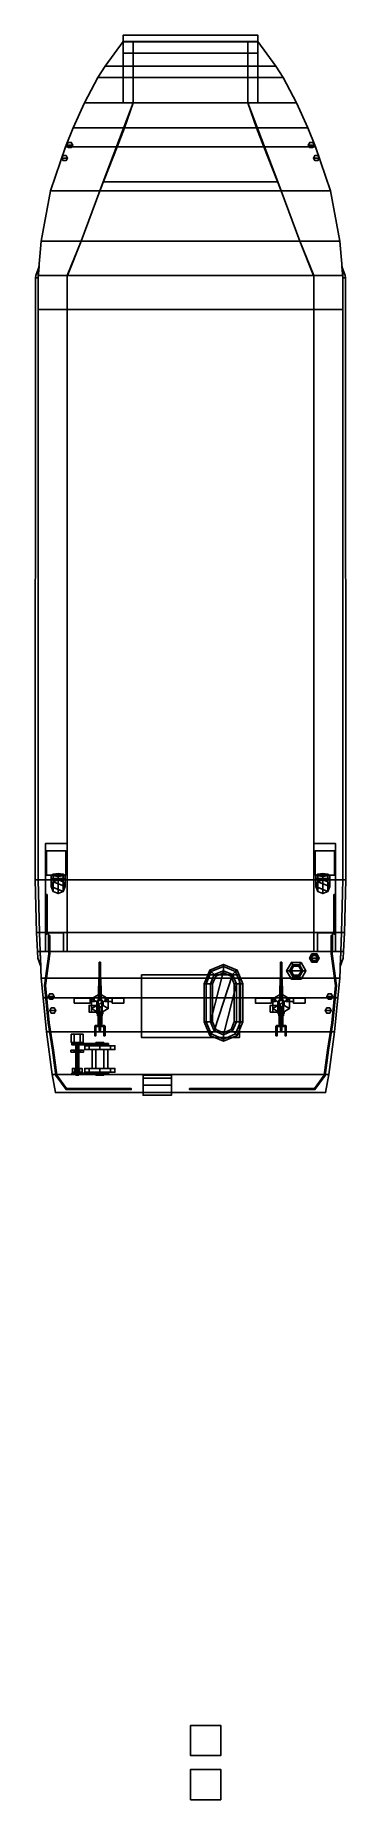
# Model space of a CAD drawing. Header units: millimetres. Extents: x -5.1 to 5.1, y -40.8 to 17.6.
import ezdxf

# ---------------------------------------------------------------- set-up
doc = ezdxf.new("R2010")
doc.units = ezdxf.units.MM
for name, color, linetype in [('gun', 1, 'Continuous'), ('ramp', 3, 'Continuous'), ('sleeve', 5, 'Continuous'), ('turret', 2, 'Continuous')]:
    doc.layers.add(name, color=color, linetype=linetype)

msp = doc.modelspace()

# ---------------------------------------------------------------- linework, layer by layer
for points in [[(-2.83, 16.57, 2.51), (-1.9, 16.57, 2.51), (-1.9, 17.38, 2.55), (-2.23, 17.38, 2.55)], [(-2.23, 17.38, 2.46), (-1.9, 17.38, 2.46), (-1.9, 16.57, 1.37), (-2.83, 16.57, 1.37)], [(-2.23, 17.38, 2.55), (-2.23, 17.38, 2.46), (-2.83, 16.57, 1.37), (-2.83, 16.57, 2.51)], [(-1.9, 17.38, 2.55), (-1.9, 17.38, 2.46), (-2.23, 17.38, 2.46), (-2.23, 17.38, 2.55)], [(-1.9, 16.57, 2.51), (-1.9, 16.57, 1.37), (-1.9, 17.38, 2.46), (-1.9, 17.38, 2.55)], [(-1.9, 17.38, 2.55), (-1.9, 16.95, 2.99), (-1.9, 16.57, 2.97), (-1.9, 16.57, 2.51)], [(-1.9, 16.57, 2.51), (-1.9, 16.57, 2.97), (-1.9, 16.95, 2.99), (-1.9, 17.38, 2.55)], [(-1.9, 17.38, 2.55), (-1.9, 16.95, 2.99), (-1.9, 16.57, 2.97), (-1.9, 16.57, 2.51)], [(-1.9, 16.57, 2.51), (-1.9, 16.57, 2.97), (-1.9, 16.95, 2.99), (-1.9, 17.38, 2.55)], [(2.83, 16.57, 1.37), (1.9, 16.57, 1.37), (1.9, 17.38, 2.46), (2.23, 17.38, 2.46)], [(2.23, 17.38, 2.55), (1.9, 17.38, 2.55), (1.9, 16.57, 2.51), (2.83, 16.57, 2.51)], [(1.9, 17.38, 2.46), (1.9, 17.38, 2.55), (2.23, 17.38, 2.55), (2.23, 17.38, 2.46)], [(1.9, 16.57, 1.37), (1.9, 16.57, 2.51), (1.9, 17.38, 2.55), (1.9, 17.38, 2.46)], [(1.9, 16.57, 2.51), (1.9, 16.57, 2.97), (1.9, 16.95, 2.99), (1.9, 17.38, 2.55)], [(1.9, 17.38, 2.55), (1.9, 16.95, 2.99), (1.9, 16.57, 2.97), (1.9, 16.57, 2.51)], [(2.23, 17.38, 2.46), (2.23, 17.38, 2.55), (2.83, 16.57, 2.51), (2.83, 16.57, 1.37)], [(-3.07, 16.19, 2.49), (-1.9, 16.19, 2.49), (-1.9, 16.57, 2.51), (-2.83, 16.57, 2.51)], [(-2.83, 16.57, 1.37), (-1.9, 16.57, 1.37), (-1.9, 16.19, 0.88), (-3.07, 16.19, 0.88)], [(-2.83, 16.57, 2.51), (-2.83, 16.57, 1.37), (-3.07, 16.19, 0.88), (-3.07, 16.19, 2.49)], [(-1.9, 16.19, 2.49), (-1.9, 16.19, 0.88), (-1.9, 16.57, 1.37), (-1.9, 16.57, 2.51)], [(-1.9, 16.19, 2.49), (-1.9, 16.19, 2.95), (-1.9, 16.57, 2.97), (-1.9, 16.57, 2.51)], [(-1.9, 16.57, 2.51), (-1.9, 16.57, 2.97), (-1.9, 16.19, 2.95), (-1.9, 16.19, 2.49)], [(-1.9, 16.57, 2.51), (-1.9, 16.57, 2.97), (-1.9, 16.19, 2.95), (-1.9, 16.19, 2.49)], [(-1.9, 16.19, 2.49), (-1.9, 16.19, 2.95), (-1.9, 16.57, 2.97), (-1.9, 16.57, 2.51)], [(3.07, 16.19, 0.88), (1.9, 16.19, 0.88), (1.9, 16.57, 1.37), (2.83, 16.57, 1.37)], [(2.83, 16.57, 2.51), (1.9, 16.57, 2.51), (1.9, 16.19, 2.49), (3.07, 16.19, 2.49)], [(1.9, 16.19, 0.88), (1.9, 16.19, 2.49), (1.9, 16.57, 2.51), (1.9, 16.57, 1.37)], [(1.9, 16.19, 2.49), (1.9, 16.19, 2.95), (1.9, 16.57, 2.97), (1.9, 16.57, 2.51)], [(1.9, 16.57, 2.51), (1.9, 16.57, 2.97), (1.9, 16.19, 2.95), (1.9, 16.19, 2.49)], [(2.83, 16.57, 1.37), (2.83, 16.57, 2.51), (3.07, 16.19, 2.49), (3.07, 16.19, 0.88)], [(-3.51, 15.36, 2.46), (-1.9, 15.36, 2.46), (-1.9, 16.19, 2.49), (-3.07, 16.19, 2.49)], [(-3.07, 16.19, 2.49), (-3.07, 16.19, 0.88), (-3.51, 15.36, -0.19), (-3.51, 15.36, 2.46)], [(-3.07, 16.19, 0.88), (-1.9, 16.19, 0.88), (-1.9, 15.36, -0.19), (-3.51, 15.36, -0.19)], [(-1.9, 15.36, 2.46), (-1.9, 15.36, -0.19), (-1.9, 16.19, 0.88), (-1.9, 16.19, 2.49)], [(-1.9, 15.36, 2.46), (-1.9, 15.36, 2.91), (-1.9, 16.19, 2.95), (-1.9, 16.19, 2.49)], [(-1.9, 16.19, 2.49), (-1.9, 16.19, 2.95), (-1.9, 15.36, 2.91), (-1.9, 15.36, 2.46)], [(-1.9, 15.36, 2.46), (-1.9, 15.36, 2.91), (-1.9, 16.19, 2.95), (-1.9, 16.19, 2.49)], [(-1.9, 16.19, 2.49), (-1.9, 16.19, 2.95), (-1.9, 15.36, 2.91), (-1.9, 15.36, 2.46)], [(3.51, 15.36, -0.19), (1.9, 15.36, -0.19), (1.9, 16.19, 0.88), (3.07, 16.19, 0.88)], [(3.07, 16.19, 2.49), (1.9, 16.19, 2.49), (1.9, 15.36, 2.46), (3.51, 15.36, 2.46)], [(1.9, 15.36, -0.19), (1.9, 15.36, 2.46), (1.9, 16.19, 2.49), (1.9, 16.19, 0.88)], [(1.9, 16.19, 2.49), (1.9, 16.19, 2.95), (1.9, 15.36, 2.91), (1.9, 15.36, 2.46)], [(1.9, 15.36, 2.46), (1.9, 15.36, 2.91), (1.9, 16.19, 2.95), (1.9, 16.19, 2.49)], [(3.07, 16.19, 0.88), (3.07, 16.19, 2.49), (3.51, 15.36, 2.46), (3.51, 15.36, -0.19)], [(3.89, 14.53, -0.94), (-3.89, 14.53, -0.94), (-3.51, 15.36, -0.62), (3.51, 15.36, -0.62)], [(-3.89, 14.53, 2.42), (-2.19, 14.53, 2.42), (-1.9, 15.36, 2.46), (-3.51, 15.36, 2.46)], [(-3.51, 15.36, 2.46), (-3.51, 15.36, -0.62), (-3.89, 14.53, -0.94), (-3.89, 14.53, 2.42)], [(3.51, 15.36, -0.62), (-3.51, 15.36, -0.62), (-3.51, 15.36, -0.19), (3.51, 15.36, -0.19)], [(1.9, 15.36, -0.19), (-1.9, 15.36, -0.19), (-2.89, 12.74, 0.47), (2.89, 12.74, 0.47)], [(-2.19, 14.53, 2.42), (-2.19, 14.53, 0.01), (-1.9, 15.36, -0.19), (-1.9, 15.36, 2.46)], [(-1.9, 15.36, 2.46), (-1.9, 15.36, 2.91), (-2.19, 14.53, 2.88), (-2.19, 14.53, 2.42)], [(-2.19, 14.53, 2.42), (-2.19, 14.53, 2.88), (-1.9, 15.36, 2.91), (-1.9, 15.36, 2.46)], [(-2.19, 14.53, 2.42), (-2.19, 14.53, 2.88), (-1.9, 15.36, 2.91), (-1.9, 15.36, 2.46)], [(-1.9, 15.36, 2.46), (-1.9, 15.36, 2.91), (-2.19, 14.53, 2.88), (-2.19, 14.53, 2.42)], [(3.51, 15.36, 2.46), (1.9, 15.36, 2.46), (2.19, 14.53, 2.42), (3.89, 14.53, 2.42)], [(2.19, 14.53, 0.01), (2.19, 14.53, 2.42), (1.9, 15.36, 2.46), (1.9, 15.36, -0.19)], [(1.9, 15.36, 2.46), (1.9, 15.36, 2.91), (2.19, 14.53, 2.88), (2.19, 14.53, 2.42)], [(2.19, 14.53, 2.42), (2.19, 14.53, 2.88), (1.9, 15.36, 2.91), (1.9, 15.36, 2.46)], [(3.51, 15.36, -0.62), (3.51, 15.36, 2.46), (3.89, 14.53, 2.42), (3.89, 14.53, -0.94)], [(4.14, 13.9, -1.09), (-4.14, 13.9, -1.09), (-3.89, 14.53, -0.94), (3.89, 14.53, -0.94)], [(-4.14, 13.9, 2.39), (-2.43, 13.9, 2.39), (-2.19, 14.53, 2.42), (-3.89, 14.53, 2.42)], [(-3.89, 14.53, 2.42), (-3.89, 14.53, -0.94), (-4.14, 13.9, -1.09), (-4.14, 13.9, 2.39)], [(-4.05, 14.047, 2.39), (-4.1, 13.96, 2.39), (-4.1, 13.96, 2.77), (-4.05, 14.047, 2.77)], [(-3.95, 14.047, 2.77), (-4.05, 14.047, 2.77), (-4.1, 13.96, 2.77), (-3.9, 13.96, 2.77)], [(-3.95, 14.047, 2.39), (-4.05, 14.047, 2.39), (-4.05, 14.047, 2.77), (-3.95, 14.047, 2.77)], [(-3.9, 13.96, 2.39), (-3.95, 14.047, 2.39), (-3.95, 14.047, 2.77), (-3.9, 13.96, 2.77)], [(-2.43, 13.9, 2.39), (-2.43, 13.9, 0.17), (-2.19, 14.53, 0.01), (-2.19, 14.53, 2.42)], [(-2.43, 13.9, 2.39), (-2.43, 13.9, 2.85), (-2.19, 14.53, 2.88), (-2.19, 14.53, 2.42)], [(-2.19, 14.53, 2.42), (-2.19, 14.53, 2.88), (-2.43, 13.9, 2.85), (-2.43, 13.9, 2.39)], [(-2.19, 14.53, 2.42), (-2.19, 14.53, 2.88), (-2.43, 13.9, 2.85), (-2.43, 13.9, 2.39)], [(-2.43, 13.9, 2.39), (-2.43, 13.9, 2.85), (-2.19, 14.53, 2.88), (-2.19, 14.53, 2.42)], [(3.89, 14.53, 2.42), (2.19, 14.53, 2.42), (2.43, 13.9, 2.39), (4.14, 13.9, 2.39)], [(2.43, 13.9, 0.17), (2.43, 13.9, 2.39), (2.19, 14.53, 2.42), (2.19, 14.53, 0.01)], [(2.43, 13.9, 2.39), (2.43, 13.9, 2.85), (2.19, 14.53, 2.88), (2.19, 14.53, 2.42)], [(2.19, 14.53, 2.42), (2.19, 14.53, 2.88), (2.43, 13.9, 2.85), (2.43, 13.9, 2.39)], [(3.89, 14.53, -0.94), (3.89, 14.53, 2.42), (4.14, 13.9, 2.39), (4.14, 13.9, -1.09)], [(3.95, 14.047, 2.39), (3.9, 13.96, 2.39), (3.9, 13.96, 2.77), (3.95, 14.047, 2.77)], [(4.05, 14.047, 2.77), (3.95, 14.047, 2.77), (3.9, 13.96, 2.77), (4.1, 13.96, 2.77)], [(4.05, 14.047, 2.39), (3.95, 14.047, 2.39), (3.95, 14.047, 2.77), (4.05, 14.047, 2.77)], [(4.1, 13.96, 2.39), (4.05, 14.047, 2.39), (4.05, 14.047, 2.77), (4.1, 13.96, 2.77)], [(4.64, 12.44, -1.21), (-4.64, 12.44, -1.21), (-4.14, 13.9, -1.09), (4.14, 13.9, -1.09)], [(-4.64, 12.44, 2.32), (-3, 12.44, 2.32), (-2.43, 13.9, 2.39), (-4.14, 13.9, 2.39)], [(-4.14, 13.9, 2.39), (-4.14, 13.9, -1.09), (-4.64, 12.44, -1.21), (-4.64, 12.44, 2.32)], [(-4.22, 13.617, 2.37), (-4.27, 13.53, 2.37), (-4.27, 13.53, 2.75), (-4.22, 13.617, 2.75)], [(-4.12, 13.617, 2.75), (-4.22, 13.617, 2.75), (-4.27, 13.53, 2.75), (-4.07, 13.53, 2.75)], [(-4.27, 13.53, 2.37), (-4.22, 13.443, 2.36), (-4.22, 13.443, 2.75), (-4.27, 13.53, 2.75)], [(-4.07, 13.53, 2.75), (-4.27, 13.53, 2.75), (-4.22, 13.443, 2.75), (-4.12, 13.443, 2.75)], [(-4.12, 13.617, 2.37), (-4.22, 13.617, 2.37), (-4.22, 13.617, 2.75), (-4.12, 13.617, 2.75)], [(-4.22, 13.443, 2.36), (-4.12, 13.443, 2.36), (-4.12, 13.443, 2.75), (-4.22, 13.443, 2.75)], [(-4.07, 13.53, 2.37), (-4.12, 13.617, 2.37), (-4.12, 13.617, 2.75), (-4.07, 13.53, 2.75)], [(-4.12, 13.443, 2.36), (-4.07, 13.53, 2.37), (-4.07, 13.53, 2.75), (-4.12, 13.443, 2.75)], [(-4.1, 13.96, 2.39), (-4.05, 13.873, 2.38), (-4.05, 13.873, 2.77), (-4.1, 13.96, 2.77)], [(-3.9, 13.96, 2.77), (-4.1, 13.96, 2.77), (-4.05, 13.873, 2.77), (-3.95, 13.873, 2.77)], [(-4.05, 13.873, 2.38), (-3.95, 13.873, 2.38), (-3.95, 13.873, 2.77), (-4.05, 13.873, 2.77)], [(-3.95, 13.873, 2.38), (-3.9, 13.96, 2.39), (-3.9, 13.96, 2.77), (-3.95, 13.873, 2.77)], [(-3, 12.44, 2.32), (-3, 12.44, 0.47), (-2.43, 13.9, 0.17), (-2.43, 13.9, 2.39)], [(-2.43, 13.9, 2.39), (-2.43, 13.9, 2.85), (-3, 12.44, 2.78), (-3, 12.44, 2.32)], [(-3, 12.44, 2.32), (-3, 12.44, 2.78), (-2.43, 13.9, 2.85), (-2.43, 13.9, 2.39)], [(-3, 12.44, 2.32), (-3, 12.44, 2.78), (-2.43, 13.9, 2.85), (-2.43, 13.9, 2.39)], [(-2.43, 13.9, 2.39), (-2.43, 13.9, 2.85), (-3, 12.44, 2.78), (-3, 12.44, 2.32)], [(3, 12.44, 0.47), (3, 12.44, 2.32), (2.43, 13.9, 2.39), (2.43, 13.9, 0.17)], [(4.14, 13.9, 2.39), (2.43, 13.9, 2.39), (3, 12.44, 2.32), (4.64, 12.44, 2.32)], [(2.43, 13.9, 2.39), (2.43, 13.9, 2.85), (3, 12.44, 2.78), (3, 12.44, 2.32)], [(3, 12.44, 2.32), (3, 12.44, 2.78), (2.43, 13.9, 2.85), (2.43, 13.9, 2.39)], [(3.9, 13.96, 2.39), (3.95, 13.873, 2.38), (3.95, 13.873, 2.77), (3.9, 13.96, 2.77)], [(4.1, 13.96, 2.77), (3.9, 13.96, 2.77), (3.95, 13.873, 2.77), (4.05, 13.873, 2.77)], [(3.95, 13.873, 2.38), (4.05, 13.873, 2.38), (4.05, 13.873, 2.77), (3.95, 13.873, 2.77)], [(4.05, 13.873, 2.38), (4.1, 13.96, 2.39), (4.1, 13.96, 2.77), (4.05, 13.873, 2.77)], [(4.12, 13.617, 2.37), (4.07, 13.53, 2.37), (4.07, 13.53, 2.75), (4.12, 13.617, 2.75)], [(4.22, 13.617, 2.75), (4.12, 13.617, 2.75), (4.07, 13.53, 2.75), (4.27, 13.53, 2.75)], [(4.07, 13.53, 2.37), (4.12, 13.443, 2.36), (4.12, 13.443, 2.75), (4.07, 13.53, 2.75)], [(4.27, 13.53, 2.75), (4.07, 13.53, 2.75), (4.12, 13.443, 2.75), (4.22, 13.443, 2.75)], [(4.22, 13.617, 2.37), (4.12, 13.617, 2.37), (4.12, 13.617, 2.75), (4.22, 13.617, 2.75)], [(4.12, 13.443, 2.36), (4.22, 13.443, 2.36), (4.22, 13.443, 2.75), (4.12, 13.443, 2.75)], [(4.14, 13.9, -1.09), (4.14, 13.9, 2.39), (4.64, 12.44, 2.32), (4.64, 12.44, -1.21)], [(4.27, 13.53, 2.37), (4.22, 13.617, 2.37), (4.22, 13.617, 2.75), (4.27, 13.53, 2.75)], [(4.22, 13.443, 2.36), (4.27, 13.53, 2.37), (4.27, 13.53, 2.75), (4.22, 13.443, 2.75)], [(-4.94, 10.78, 2.24), (-3.62, 10.78, 2.24), (-3, 12.44, 2.32), (-4.64, 12.44, 2.32)], [(-4.64, 12.44, -1.21), (4.64, 12.44, -1.21), (4.94, 10.78, -1.22), (-4.94, 10.78, -1.22)], [(-4.64, 12.44, 2.32), (-4.64, 12.44, -1.21), (-4.94, 10.78, -1.22), (-4.94, 10.78, 2.24)], [(-3.62, 10.78, 2.24), (-3.62, 10.78, 0.47), (-3, 12.44, 0.47), (-3, 12.44, 2.32)], [(3, 12.44, 0.47), (-3, 12.44, 0.47), (-3.62, 10.78, 0.47), (3.62, 10.78, 0.47)], [(-3.62, 10.78, 2.24), (-3.62, 10.78, 2.72), (-3, 12.44, 2.78), (-3, 12.44, 2.32)], [(-3, 12.44, 2.32), (-3, 12.44, 2.78), (-3.62, 10.78, 2.72), (-3.62, 10.78, 2.24)], [(-3.62, 10.78, 2.24), (-3.62, 10.78, 2.72), (-3, 12.44, 2.78), (-3, 12.44, 2.32)], [(-3, 12.44, 2.32), (-3, 12.44, 2.78), (-3.62, 10.78, 2.72), (-3.62, 10.78, 2.24)], [(2.89, 12.74, 0.47), (-2.89, 12.74, 0.47), (-3, 12.44, 0.47), (3, 12.44, 0.47)], [(4.64, 12.44, 2.32), (3, 12.44, 2.32), (3.62, 10.78, 2.24), (4.94, 10.78, 2.24)], [(3.62, 10.78, 0.47), (3.62, 10.78, 2.24), (3, 12.44, 2.32), (3, 12.44, 0.47)], [(3, 12.44, 2.32), (3, 12.44, 2.78), (3.62, 10.78, 2.72), (3.62, 10.78, 2.24)], [(3.62, 10.78, 2.24), (3.62, 10.78, 2.72), (3, 12.44, 2.78), (3, 12.44, 2.32)], [(4.64, 12.44, -1.21), (4.64, 12.44, 2.32), (4.94, 10.78, 2.24), (4.94, 10.78, -1.22)], [(5.04, 9.65, -1.24), (-5.04, 9.65, -1.24), (-4.94, 10.78, -1.22), (4.94, 10.78, -1.22)], [(-5.04, 9.65, 2.19), (-4.07, 9.65, 2.19), (-3.62, 10.78, 2.24), (-4.94, 10.78, 2.24)], [(-4.94, 10.78, 2.24), (-4.94, 10.78, -1.22), (-5.04, 9.65, -1.24), (-5.04, 9.65, 2.19)], [(-4.08, 9.65, 2.19), (-3.95, 9.96, 2.68), (-3.62, 10.78, 2.72), (-3.62, 10.78, 2.24)], [(-3.62, 10.78, 2.24), (-3.62, 10.78, 2.72), (-3.95, 9.96, 2.68), (-4.08, 9.65, 2.19)], [(-3.62, 10.78, 2.24), (-3.62, 10.78, 2.72), (-3.95, 9.96, 2.68), (-4.08, 9.65, 2.19)], [(-4.08, 9.65, 2.19), (-3.95, 9.96, 2.68), (-3.62, 10.78, 2.72), (-3.62, 10.78, 2.24)], [(-4.07, 9.65, 2.19), (-4.07, 9.65, 0.47), (-3.62, 10.78, 0.47), (-3.62, 10.78, 2.24)], [(3.62, 10.78, 0.47), (-3.62, 10.78, 0.47), (-4.07, 9.65, 0.47), (4.07, 9.65, 0.47)], [(4.94, 10.78, 2.24), (3.62, 10.78, 2.24), (4.07, 9.65, 2.19), (5.04, 9.65, 2.19)], [(4.07, 9.65, 0.47), (4.07, 9.65, 2.19), (3.62, 10.78, 2.24), (3.62, 10.78, 0.47)], [(4.08, 9.65, 2.19), (3.95, 9.96, 2.68), (3.62, 10.78, 2.72), (3.62, 10.78, 2.24)], [(3.62, 10.78, 2.24), (3.62, 10.78, 2.72), (3.95, 9.96, 2.68), (4.08, 9.65, 2.19)], [(4.94, 10.78, -1.22), (4.94, 10.78, 2.24), (5.04, 9.65, 2.19), (5.04, 9.65, -1.24)], [(-5.13, 9.57, 0.37), (-5.04, 9.57, 0.37), (-5.01, 9.94, 0.33), (-5.12, 9.65, 0.36)], [(-5.12, 9.65, 0.16), (-5.01, 9.94, 0.19), (-5.04, 9.57, 0.15), (-5.13, 9.57, 0.15)], [(-5.01, 9.94, 0.33), (-5.01, 9.94, 0.19), (-5.12, 9.65, 0.16), (-5.12, 9.65, 0.36)], [(5.13, 9.57, 0.17), (5.04, 9.57, 0.17), (5.01, 9.94, 0.21), (5.12, 9.65, 0.18)], [(5.12, 9.65, 0.38), (5.01, 9.94, 0.35), (5.04, 9.57, 0.39), (5.13, 9.57, 0.39)], [(5.01, 9.94, 0.21), (5.01, 9.94, 0.35), (5.12, 9.65, 0.38), (5.12, 9.65, 0.18)], [(-5.13, 9.57, 0.15), (-5.04, 9.57, 0.15), (-5.04, -10.34, 0.15), (-5.14, -10.34, 0.15)], [(-5.13, 9.57, 0.37), (-5.13, 9.57, 0.15), (-5.14, -10.34, 0.15), (-5.14, -10.34, 0.37)], [(-5.14, -10.34, 0.37), (-5.04, -10.34, 0.37), (-5.04, 9.57, 0.37), (-5.13, 9.57, 0.37)], [(-5.12, 9.65, 0.36), (-5.12, 9.65, 0.16), (-5.13, 9.57, 0.15), (-5.13, 9.57, 0.37)], [(5.04, -10.34, -1.24), (-5.04, -10.34, -1.24), (-5.04, 9.65, -1.24), (5.04, 9.65, -1.24)], [(-5.04, 9.65, 0.475), (-4.07, 9.65, 0.47), (-4.07, 9.65, 2.19), (-5.04, 9.65, 2.19)], [(-5.04, 9.65, 0.47), (-5.04, 9.65, -1.24), (-5.04, 8.52, -1.24), (-5.04, 8.52, 0.48)], [(5.04, 9.65, 0.47), (-5.04, 9.65, 0.47), (-5.04, 8.52, 0.48), (5.04, 8.52, 0.48)], [(-4.08, 9.65, 0.47), (-4.08, 9.65, 1.91), (-4.08, -9.14, 1.92), (-4.08, -9.14, 0.48)], [(-4.08, -9.14, 0.48), (-4.08, -9.14, 1.92), (-4.08, 9.65, 1.91), (-4.08, 9.65, 0.47)], [(5.04, 9.65, 2.19), (4.07, 9.65, 2.19), (4.07, 9.65, 0.47), (5.04, 9.65, 0.475)], [(4.08, -9.14, 0.48), (4.08, -9.14, 1.92), (4.08, 9.65, 1.91), (4.08, 9.65, 0.47)], [(4.08, 9.65, 0.47), (4.08, 9.65, 1.91), (4.08, -9.14, 1.92), (4.08, -9.14, 0.48)], [(5.04, 9.65, -1.24), (5.04, 9.65, 0.47), (5.04, 8.52, 0.48), (5.04, 8.52, -1.24)], [(5.14, -10.34, 0.17), (5.04, -10.34, 0.17), (5.04, 9.57, 0.17), (5.13, 9.57, 0.17)], [(5.13, 9.57, 0.39), (5.04, 9.57, 0.39), (5.04, -10.34, 0.39), (5.14, -10.34, 0.39)], [(5.12, 9.65, 0.18), (5.12, 9.65, 0.38), (5.13, 9.57, 0.39), (5.13, 9.57, 0.17)], [(5.13, 9.57, 0.17), (5.13, 9.57, 0.39), (5.14, -10.34, 0.39), (5.14, -10.34, 0.17)], [(5.04, 8.52, 0.48), (-5.04, 8.52, 0.48), (-5.04, -10.34, 0.48), (5.04, -10.34, 0.48)], [(-5.04, -10.34, -1.24), (-5.04, -10.34, 0.48), (-5.04, 8.52, 0.48), (-5.04, 8.52, -1.24)], [(5.04, 8.52, -1.24), (5.04, 8.52, 0.48), (5.04, -10.34, 0.48), (5.04, -10.34, -1.24)], [(-4.08, -9.14, 0.48), (-4.8, -9.14, 0.48), (-4.8, -9.14, 1.92), (-4.08, -9.14, 1.92)], [(-4.08, -9.14, 1.92), (-4.8, -9.14, 1.92), (-4.8, -12.72, 1.92), (-4.08, -12.72, 1.92)], [(-4.8, -9.14, 1.92), (-4.8, -9.14, 0.48), (-4.8, -12.72, 0.48), (-4.8, -12.72, 1.92)], [(-4.08, -12.72, 1.92), (-4.08, -12.72, 0.48), (-4.08, -9.14, 0.48), (-4.08, -9.14, 1.92)], [(4.8, -9.14, 0.48), (4.08, -9.14, 0.48), (4.08, -9.14, 1.92), (4.8, -9.14, 1.92)], [(4.08, -9.14, 1.92), (4.08, -9.14, 0.48), (4.08, -12.72, 0.48), (4.08, -12.72, 1.92)], [(4.8, -9.14, 1.92), (4.08, -9.14, 1.92), (4.08, -12.72, 1.92), (4.8, -12.72, 1.92)], [(4.8, -12.72, 1.92), (4.8, -12.72, 0.48), (4.8, -9.14, 0.48), (4.8, -9.14, 1.92)], [(-4.13, -9.38, 2.08), (-4.77, -9.38, 2.08), (-4.77, -10.19, 2.08), (-4.13, -10.19, 2.08)], [(-4.13, -9.38, 1.92), (-4.77, -9.38, 1.92), (-4.77, -9.38, 2.08), (-4.13, -9.38, 2.08)], [(-4.77, -9.38, 2.08), (-4.77, -9.38, 1.92), (-4.77, -10.19, 1.92), (-4.77, -10.19, 2.08)], [(-4.13, -10.19, 2.08), (-4.13, -10.19, 1.92), (-4.13, -9.38, 1.92), (-4.13, -9.38, 2.08)], [(4.13, -9.38, 2.08), (4.13, -9.38, 1.92), (4.13, -10.19, 1.92), (4.13, -10.19, 2.08)], [(4.77, -9.38, 1.92), (4.13, -9.38, 1.92), (4.13, -9.38, 2.08), (4.77, -9.38, 2.08)], [(4.77, -9.38, 2.08), (4.13, -9.38, 2.08), (4.13, -10.19, 2.08), (4.77, -10.19, 2.08)], [(4.77, -10.19, 2.08), (4.77, -10.19, 1.92), (4.77, -9.38, 1.92), (4.77, -9.38, 2.08)], [(-5.14, -10.34, 0.15), (-5.04, -10.34, 0.15), (-5, -12.09, 0.15), (-5.1, -12.09, 0.15)], [(-5.1, -12.09, 0.37), (-5, -12.09, 0.37), (-5.04, -10.34, 0.37), (-5.14, -10.34, 0.37)], [(-5.14, -10.34, 0.37), (-5.14, -10.34, 0.15), (-5.1, -12.09, 0.15), (-5.1, -12.09, 0.37)], [(5.04, -10.34, 0.48), (-5.04, -10.34, 0.48), (-5, -12.09, 0.52), (5, -12.09, 0.52)], [(5, -12.09, -1.11), (-5, -12.09, -1.11), (-5.04, -10.34, -1.24), (5.04, -10.34, -1.24)], [(-5, -12.09, -1.11), (-5, -12.09, 0.52), (-5.04, -10.34, 0.48), (-5.04, -10.34, -1.24)], [(-4.77, -10.19, 2.08), (-4.77, -10.19, 1.92), (-4.13, -10.19, 1.92), (-4.13, -10.19, 2.08)], [(-4.543, -10.16, 3.68), (-4.61, -10.2, 3.33), (-4.61, -10.3, 3.33), (-4.543, -10.3, 3.68)], [(-4.61, -10.2, 3.33), (-4.543, -10.16, 3.68), (-4.543, -10.3, 3.68), (-4.61, -10.3, 3.33)], [(-4.61, -10.2, 3.33), (-4.543, -10.21, 3.05), (-4.543, -10.3, 3.04), (-4.61, -10.3, 3.33)], [(-4.543, -10.21, 3.05), (-4.61, -10.2, 3.33), (-4.61, -10.3, 3.33), (-4.543, -10.3, 3.04)], [(-4.61, -10.57, 2.9), (-4.543, -10.733, 2.96), (-4.543, -10.3, 3.68), (-4.61, -10.3, 3.33)], [(-4.543, -10.407, 2.83), (-4.61, -10.57, 2.9), (-4.61, -10.3, 3.33), (-4.543, -10.3, 3.04)], [(-4.543, -10.733, 2.96), (-4.61, -10.57, 2.9), (-4.61, -10.3, 3.33), (-4.543, -10.3, 3.68)], [(-4.61, -10.57, 2.9), (-4.543, -10.407, 2.83), (-4.543, -10.3, 3.04), (-4.61, -10.3, 3.33)], [(-4.543, -10.407, 1.92), (-4.61, -10.57, 1.92), (-4.61, -10.57, 2.9), (-4.543, -10.407, 2.83)], [(-4.15, -10.57, 2.9), (-4.543, -10.407, 2.83), (-4.61, -10.57, 2.9), (-4.217, -10.733, 2.96)], [(-4.38, -10.14, 3.87), (-4.543, -10.16, 3.68), (-4.543, -10.3, 3.68), (-4.38, -10.3, 3.8)], [(-4.543, -10.16, 3.68), (-4.38, -10.14, 3.87), (-4.38, -10.3, 3.8), (-4.543, -10.3, 3.68)], [(-4.543, -10.21, 3.05), (-4.38, -10.23, 2.88), (-4.38, -10.3, 2.88), (-4.543, -10.3, 3.04)], [(-4.38, -10.23, 2.88), (-4.543, -10.21, 3.05), (-4.543, -10.3, 3.04), (-4.38, -10.3, 2.88)], [(-4.543, -10.733, 2.96), (-4.38, -10.8, 2.98), (-4.38, -10.3, 3.8), (-4.543, -10.3, 3.68)], [(-4.38, -10.34, 2.81), (-4.543, -10.407, 2.83), (-4.543, -10.3, 3.04), (-4.38, -10.3, 2.88)], [(-4.38, -10.8, 2.98), (-4.543, -10.733, 2.96), (-4.543, -10.3, 3.68), (-4.38, -10.3, 3.8)], [(-4.543, -10.407, 2.83), (-4.38, -10.34, 2.81), (-4.38, -10.3, 2.88), (-4.543, -10.3, 3.04)], [(-4.38, -10.34, 1.92), (-4.543, -10.407, 1.92), (-4.543, -10.407, 2.83), (-4.38, -10.34, 2.81)], [(-4.217, -10.407, 2.83), (-4.38, -10.34, 2.81), (-4.543, -10.407, 2.83), (-4.15, -10.57, 2.9)], [(-4.217, -10.16, 3.68), (-4.38, -10.14, 3.87), (-4.38, -10.3, 3.8), (-4.217, -10.3, 3.68)], [(-4.38, -10.14, 3.87), (-4.217, -10.16, 3.68), (-4.217, -10.3, 3.68), (-4.38, -10.3, 3.8)], [(-4.38, -10.23, 2.88), (-4.217, -10.21, 3.05), (-4.217, -10.3, 3.04), (-4.38, -10.3, 2.88)], [(-4.217, -10.21, 3.05), (-4.38, -10.23, 2.88), (-4.38, -10.3, 2.88), (-4.217, -10.3, 3.04)], [(-4.38, -10.8, 2.98), (-4.217, -10.733, 2.96), (-4.217, -10.3, 3.68), (-4.38, -10.3, 3.8)], [(-4.217, -10.407, 2.83), (-4.38, -10.34, 2.81), (-4.38, -10.3, 2.88), (-4.217, -10.3, 3.04)], [(-4.217, -10.733, 2.96), (-4.38, -10.8, 2.98), (-4.38, -10.3, 3.8), (-4.217, -10.3, 3.68)], [(-4.38, -10.34, 2.81), (-4.217, -10.407, 2.83), (-4.217, -10.3, 3.04), (-4.38, -10.3, 2.88)], [(-4.217, -10.407, 1.92), (-4.38, -10.34, 1.92), (-4.38, -10.34, 2.81), (-4.217, -10.407, 2.83)], [(-4.15, -10.2, 3.33), (-4.217, -10.16, 3.68), (-4.217, -10.3, 3.68), (-4.15, -10.3, 3.33)], [(-4.217, -10.16, 3.68), (-4.15, -10.2, 3.33), (-4.15, -10.3, 3.33), (-4.217, -10.3, 3.68)], [(-4.217, -10.21, 3.05), (-4.15, -10.2, 3.33), (-4.15, -10.3, 3.33), (-4.217, -10.3, 3.04)], [(-4.15, -10.2, 3.33), (-4.217, -10.21, 3.05), (-4.217, -10.3, 3.04), (-4.15, -10.3, 3.33)], [(-4.217, -10.733, 2.96), (-4.15, -10.57, 2.9), (-4.15, -10.3, 3.33), (-4.217, -10.3, 3.68)], [(-4.15, -10.57, 2.9), (-4.217, -10.407, 2.83), (-4.217, -10.3, 3.04), (-4.15, -10.3, 3.33)], [(-4.15, -10.57, 2.9), (-4.217, -10.733, 2.96), (-4.217, -10.3, 3.68), (-4.15, -10.3, 3.33)], [(-4.217, -10.407, 2.83), (-4.15, -10.57, 2.9), (-4.15, -10.3, 3.33), (-4.217, -10.3, 3.04)], [(-4.15, -10.57, 1.92), (-4.217, -10.407, 1.92), (-4.217, -10.407, 2.83), (-4.15, -10.57, 2.9)], [(4.13, -10.19, 2.08), (4.13, -10.19, 1.92), (4.77, -10.19, 1.92), (4.77, -10.19, 2.08)], [(4.217, -10.16, 3.68), (4.15, -10.2, 3.33), (4.15, -10.3, 3.33), (4.217, -10.3, 3.68)], [(4.15, -10.2, 3.33), (4.217, -10.16, 3.68), (4.217, -10.3, 3.68), (4.15, -10.3, 3.33)], [(4.15, -10.2, 3.33), (4.217, -10.21, 3.05), (4.217, -10.3, 3.04), (4.15, -10.3, 3.33)], [(4.217, -10.21, 3.05), (4.15, -10.2, 3.33), (4.15, -10.3, 3.33), (4.217, -10.3, 3.04)], [(4.15, -10.57, 2.9), (4.217, -10.733, 2.96), (4.217, -10.3, 3.68), (4.15, -10.3, 3.33)], [(4.217, -10.407, 2.83), (4.15, -10.57, 2.9), (4.15, -10.3, 3.33), (4.217, -10.3, 3.04)], [(4.217, -10.733, 2.96), (4.15, -10.57, 2.9), (4.15, -10.3, 3.33), (4.217, -10.3, 3.68)], [(4.15, -10.57, 2.9), (4.217, -10.407, 2.83), (4.217, -10.3, 3.04), (4.15, -10.3, 3.33)], [(4.217, -10.407, 1.92), (4.15, -10.57, 1.92), (4.15, -10.57, 2.9), (4.217, -10.407, 2.83)], [(4.61, -10.57, 2.9), (4.217, -10.407, 2.83), (4.15, -10.57, 2.9), (4.543, -10.733, 2.96)], [(4.38, -10.14, 3.87), (4.217, -10.16, 3.68), (4.217, -10.3, 3.68), (4.38, -10.3, 3.8)], [(4.217, -10.16, 3.68), (4.38, -10.14, 3.87), (4.38, -10.3, 3.8), (4.217, -10.3, 3.68)], [(4.217, -10.21, 3.05), (4.38, -10.23, 2.88), (4.38, -10.3, 2.88), (4.217, -10.3, 3.04)], [(4.38, -10.23, 2.88), (4.217, -10.21, 3.05), (4.217, -10.3, 3.04), (4.38, -10.3, 2.88)], [(4.217, -10.733, 2.96), (4.38, -10.8, 2.98), (4.38, -10.3, 3.8), (4.217, -10.3, 3.68)], [(4.38, -10.34, 2.81), (4.217, -10.407, 2.83), (4.217, -10.3, 3.04), (4.38, -10.3, 2.88)], [(4.38, -10.8, 2.98), (4.217, -10.733, 2.96), (4.217, -10.3, 3.68), (4.38, -10.3, 3.8)], [(4.217, -10.407, 2.83), (4.38, -10.34, 2.81), (4.38, -10.3, 2.88), (4.217, -10.3, 3.04)], [(4.38, -10.34, 1.92), (4.217, -10.407, 1.92), (4.217, -10.407, 2.83), (4.38, -10.34, 2.81)], [(4.543, -10.407, 2.83), (4.38, -10.34, 2.81), (4.217, -10.407, 2.83), (4.61, -10.57, 2.9)], [(4.543, -10.16, 3.68), (4.38, -10.14, 3.87), (4.38, -10.3, 3.8), (4.543, -10.3, 3.68)], [(4.38, -10.14, 3.87), (4.543, -10.16, 3.68), (4.543, -10.3, 3.68), (4.38, -10.3, 3.8)], [(4.38, -10.23, 2.88), (4.543, -10.21, 3.05), (4.543, -10.3, 3.04), (4.38, -10.3, 2.88)], [(4.543, -10.21, 3.05), (4.38, -10.23, 2.88), (4.38, -10.3, 2.88), (4.543, -10.3, 3.04)], [(4.38, -10.8, 2.98), (4.543, -10.733, 2.96), (4.543, -10.3, 3.68), (4.38, -10.3, 3.8)], [(4.543, -10.407, 2.83), (4.38, -10.34, 2.81), (4.38, -10.3, 2.88), (4.543, -10.3, 3.04)], [(4.543, -10.733, 2.96), (4.38, -10.8, 2.98), (4.38, -10.3, 3.8), (4.543, -10.3, 3.68)], [(4.38, -10.34, 2.81), (4.543, -10.407, 2.83), (4.543, -10.3, 3.04), (4.38, -10.3, 2.88)], [(4.543, -10.407, 1.92), (4.38, -10.34, 1.92), (4.38, -10.34, 2.81), (4.543, -10.407, 2.83)], [(4.61, -10.2, 3.33), (4.543, -10.16, 3.68), (4.543, -10.3, 3.68), (4.61, -10.3, 3.33)], [(4.543, -10.16, 3.68), (4.61, -10.2, 3.33), (4.61, -10.3, 3.33), (4.543, -10.3, 3.68)], [(4.543, -10.21, 3.05), (4.61, -10.2, 3.33), (4.61, -10.3, 3.33), (4.543, -10.3, 3.04)], [(4.61, -10.2, 3.33), (4.543, -10.21, 3.05), (4.543, -10.3, 3.04), (4.61, -10.3, 3.33)], [(4.543, -10.733, 2.96), (4.61, -10.57, 2.9), (4.61, -10.3, 3.33), (4.543, -10.3, 3.68)], [(4.61, -10.57, 2.9), (4.543, -10.407, 2.83), (4.543, -10.3, 3.04), (4.61, -10.3, 3.33)], [(4.61, -10.57, 2.9), (4.543, -10.733, 2.96), (4.543, -10.3, 3.68), (4.61, -10.3, 3.33)], [(4.543, -10.407, 2.83), (4.61, -10.57, 2.9), (4.61, -10.3, 3.33), (4.543, -10.3, 3.04)], [(4.61, -10.57, 1.92), (4.543, -10.407, 1.92), (4.543, -10.407, 2.83), (4.61, -10.57, 2.9)], [(5.04, -10.34, -1.24), (5.04, -10.34, 0.48), (5, -12.09, 0.52), (5, -12.09, -1.11)], [(5.1, -12.09, 0.17), (5, -12.09, 0.17), (5.04, -10.34, 0.17), (5.14, -10.34, 0.17)], [(5.14, -10.34, 0.39), (5.04, -10.34, 0.39), (5, -12.09, 0.39), (5.1, -12.09, 0.39)], [(5.14, -10.34, 0.17), (5.14, -10.34, 0.39), (5.1, -12.09, 0.39), (5.1, -12.09, 0.17)], [(-4.763, -10.997, 1.92), (-4.785, -11.01, 1.92), (-4.785, -11.01, 2.85), (-4.763, -10.997, 2.85)], [(-4.785, -11.01, 1.92), (-4.763, -11.023, 1.92), (-4.763, -11.023, 2.85), (-4.785, -11.01, 2.85)], [(-4.78, -10.83, 2.85), (-4.75, -10.83, 2.85), (-4.75, -12.14, 2.85), (-4.78, -12.14, 2.85)], [(-4.78, -12.14, 2.85), (-4.75, -12.14, 2.85), (-4.75, -10.83, 2.85), (-4.78, -10.83, 2.85)], [(-4.763, -11.023, 1.92), (-4.763, -10.997, 1.92), (-4.763, -10.997, 2.85), (-4.763, -11.023, 2.85)], [(-4.61, -10.57, 1.92), (-4.543, -10.733, 1.92), (-4.543, -10.733, 2.96), (-4.61, -10.57, 2.9)], [(-4.217, -10.733, 2.96), (-4.61, -10.57, 2.9), (-4.543, -10.733, 2.96), (-4.38, -10.8, 2.98)], [(-4.543, -10.733, 1.92), (-4.38, -10.8, 1.92), (-4.38, -10.8, 2.98), (-4.543, -10.733, 2.96)], [(-4.38, -10.8, 1.92), (-4.217, -10.733, 1.92), (-4.217, -10.733, 2.96), (-4.38, -10.8, 2.98)], [(-4.217, -10.733, 1.92), (-4.15, -10.57, 1.92), (-4.15, -10.57, 2.9), (-4.217, -10.733, 2.96)], [(4.15, -10.57, 1.92), (4.217, -10.733, 1.92), (4.217, -10.733, 2.96), (4.15, -10.57, 2.9)], [(4.543, -10.733, 2.96), (4.15, -10.57, 2.9), (4.217, -10.733, 2.96), (4.38, -10.8, 2.98)], [(4.217, -10.733, 1.92), (4.38, -10.8, 1.92), (4.38, -10.8, 2.98), (4.217, -10.733, 2.96)], [(4.38, -10.8, 1.92), (4.543, -10.733, 1.92), (4.543, -10.733, 2.96), (4.38, -10.8, 2.98)], [(4.543, -10.733, 1.92), (4.61, -10.57, 1.92), (4.61, -10.57, 2.9), (4.543, -10.733, 2.96)], [(4.78, -10.83, 2.85), (4.75, -10.83, 2.85), (4.75, -12.14, 2.85), (4.78, -12.14, 2.85)], [(4.78, -12.14, 2.85), (4.75, -12.14, 2.85), (4.75, -10.83, 2.85), (4.78, -10.83, 2.85)], [(4.777, -10.997, 1.92), (4.755, -11.01, 1.92), (4.755, -11.01, 2.85), (4.777, -10.997, 2.85)], [(4.755, -11.01, 1.92), (4.777, -11.023, 1.92), (4.777, -11.023, 2.85), (4.755, -11.01, 2.85)], [(4.777, -11.023, 1.92), (4.777, -10.997, 1.92), (4.777, -10.997, 2.85), (4.777, -11.023, 2.85)], [(-4.763, -11.467, 1.92), (-4.785, -11.48, 1.92), (-4.785, -11.48, 2.85), (-4.763, -11.467, 2.85)], [(-4.785, -11.48, 1.92), (-4.763, -11.493, 1.92), (-4.763, -11.493, 2.85), (-4.785, -11.48, 2.85)], [(-4.763, -11.493, 1.92), (-4.763, -11.467, 1.92), (-4.763, -11.467, 2.85), (-4.763, -11.493, 2.85)], [(4.777, -11.467, 1.92), (4.755, -11.48, 1.92), (4.755, -11.48, 2.85), (4.777, -11.467, 2.85)], [(4.755, -11.48, 1.92), (4.777, -11.493, 1.92), (4.777, -11.493, 2.85), (4.755, -11.48, 2.85)], [(4.777, -11.493, 1.92), (4.777, -11.467, 1.92), (4.777, -11.467, 2.85), (4.777, -11.493, 2.85)], [(-5.1, -12.09, 0.15), (-5, -12.09, 0.15), (-4.98, -12.72, 0.15), (-5.07, -12.72, 0.15)], [(-5.07, -12.72, 0.37), (-4.98, -12.72, 0.37), (-5, -12.09, 0.37), (-5.1, -12.09, 0.37)], [(-5.1, -12.09, 0.37), (-5.1, -12.09, 0.15), (-5.07, -12.72, 0.15), (-5.07, -12.72, 0.37)], [(4.98, -12.72, -1.02), (-4.98, -12.72, -1.02), (-5, -12.09, -1.11), (5, -12.09, -1.11)], [(5, -12.09, 0.52), (-5, -12.09, 0.52), (-4.98, -12.72, 0.52), (4.98, -12.72, 0.52)], [(-4.98, -12.72, -1.02), (-4.98, -12.72, 0.52), (-5, -12.09, 0.52), (-5, -12.09, -1.11)], [(-4.763, -12.107, 1.92), (-4.785, -12.12, 1.92), (-4.785, -12.12, 2.85), (-4.763, -12.107, 2.85)], [(-4.785, -12.12, 1.92), (-4.763, -12.133, 1.92), (-4.763, -12.133, 2.85), (-4.785, -12.12, 2.85)], [(-4.763, -12.133, 1.92), (-4.763, -12.107, 1.92), (-4.763, -12.107, 2.85), (-4.763, -12.133, 2.85)], [(-4.2, -12.72, 2.76), (-4.7, -12.72, 2.76), (-4.7, -12.1, 1.92), (-4.2, -12.1, 1.92)], [(-4.2, -12.1, 1.92), (-4.7, -12.1, 1.92), (-4.7, -12.72, 2.76), (-4.2, -12.72, 2.76)], [(-4.673, -12.177, 2.02), (-4.695, -12.19, 2.04), (-4.695, -12.19, 2.97), (-4.673, -12.177, 2.97)], [(-4.695, -12.19, 2.04), (-4.673, -12.203, 2.05), (-4.673, -12.203, 2.97), (-4.695, -12.19, 2.97)], [(-4.69, -12.17, 2.97), (-4.66, -12.18, 2.97), (-4.66, -12.61, 3.57), (-4.69, -12.61, 3.57)], [(-4.69, -12.61, 3.57), (-4.66, -12.61, 3.57), (-4.66, -12.18, 2.97), (-4.69, -12.17, 2.97)], [(-4.673, -12.203, 2.05), (-4.673, -12.177, 2.02), (-4.673, -12.177, 2.97), (-4.673, -12.203, 2.97)], [(4.7, -12.1, 1.92), (4.2, -12.1, 1.92), (4.2, -12.72, 2.76), (4.7, -12.72, 2.76)], [(4.7, -12.72, 2.76), (4.2, -12.72, 2.76), (4.2, -12.1, 1.92), (4.7, -12.1, 1.92)], [(4.69, -12.61, 3.57), (4.66, -12.61, 3.57), (4.66, -12.18, 2.97), (4.69, -12.17, 2.97)], [(4.69, -12.17, 2.97), (4.66, -12.18, 2.97), (4.66, -12.61, 3.57), (4.69, -12.61, 3.57)], [(4.687, -12.177, 2.02), (4.665, -12.19, 2.04), (4.665, -12.19, 2.97), (4.687, -12.177, 2.97)], [(4.665, -12.19, 2.04), (4.687, -12.203, 2.05), (4.687, -12.203, 2.97), (4.665, -12.19, 2.97)], [(4.687, -12.203, 2.05), (4.687, -12.177, 2.02), (4.687, -12.177, 2.97), (4.687, -12.203, 2.97)], [(4.777, -12.107, 1.92), (4.755, -12.12, 1.92), (4.755, -12.12, 2.85), (4.777, -12.107, 2.85)], [(4.755, -12.12, 1.92), (4.777, -12.133, 1.92), (4.777, -12.133, 2.85), (4.755, -12.12, 2.85)], [(4.777, -12.133, 1.92), (4.777, -12.107, 1.92), (4.777, -12.107, 2.85), (4.777, -12.133, 2.85)], [(5, -12.09, -1.11), (5, -12.09, 0.52), (4.98, -12.72, 0.52), (4.98, -12.72, -1.02)], [(5.07, -12.72, 0.17), (4.98, -12.72, 0.17), (5, -12.09, 0.17), (5.1, -12.09, 0.17)], [(5.1, -12.09, 0.39), (5, -12.09, 0.39), (4.98, -12.72, 0.39), (5.07, -12.72, 0.39)], [(5.1, -12.09, 0.17), (5.1, -12.09, 0.39), (5.07, -12.72, 0.39), (5.07, -12.72, 0.17)], [(-5.07, -12.72, 0.15), (-4.98, -12.72, 0.15), (-4.95, -13.21, 0.2), (-5.06, -12.94, 0.17)], [(-5.06, -12.94, 0.35), (-4.95, -13.21, 0.33), (-4.98, -12.72, 0.37), (-5.07, -12.72, 0.37)], [(-5.07, -12.72, 0.37), (-5.07, -12.72, 0.15), (-5.06, -12.94, 0.17), (-5.06, -12.94, 0.35)], [(4.98, -12.72, 2.76), (-4.98, -12.72, 2.76), (-4.94, -13.6, 2.76), (4.94, -13.6, 2.76)], [(4.94, -13.6, -0.89), (-4.94, -13.6, -0.89), (-4.98, -12.72, -1.02), (4.98, -12.72, -1.02)], [(-4.94, -13.6, -0.89), (-4.94, -13.6, 2.76), (-4.98, -12.72, 2.76), (-4.98, -12.72, -1.02)], [(4.98, -12.72, 0.52), (-4.98, -12.72, 0.52), (-4.98, -12.72, 2.76), (4.98, -12.72, 2.76)], [(-4.69, -12.79, 3.64), (-4.66, -12.79, 3.64), (-4.8, -13.84, 3.68), (-4.83, -13.84, 3.68)], [(-4.83, -13.84, 3.68), (-4.8, -13.84, 3.68), (-4.66, -12.79, 3.64), (-4.69, -12.79, 3.64)], [(-4.673, -12.597, 2.59), (-4.695, -12.61, 2.61), (-4.695, -12.61, 3.57), (-4.673, -12.597, 3.57)], [(-4.695, -12.61, 2.61), (-4.673, -12.623, 2.63), (-4.673, -12.623, 3.57), (-4.695, -12.61, 3.57)], [(-4.673, -12.777, 2.76), (-4.695, -12.79, 2.76), (-4.695, -12.79, 3.64), (-4.673, -12.777, 3.64)], [(-4.695, -12.79, 2.76), (-4.673, -12.803, 2.76), (-4.673, -12.803, 3.64), (-4.695, -12.79, 3.64)], [(-4.69, -12.59, 3.57), (-4.66, -12.59, 3.57), (-4.66, -12.69, 3.64), (-4.69, -12.69, 3.64)], [(-4.69, -12.69, 3.64), (-4.66, -12.69, 3.64), (-4.66, -12.59, 3.57), (-4.69, -12.59, 3.57)], [(-4.69, -12.69, 3.64), (-4.66, -12.69, 3.64), (-4.66, -12.79, 3.64), (-4.69, -12.79, 3.64)], [(-4.69, -12.79, 3.64), (-4.66, -12.79, 3.64), (-4.66, -12.69, 3.64), (-4.69, -12.69, 3.64)], [(-4.673, -12.623, 2.63), (-4.673, -12.597, 2.59), (-4.673, -12.597, 3.57), (-4.673, -12.623, 3.57)], [(-4.673, -12.803, 2.76), (-4.673, -12.777, 2.76), (-4.673, -12.777, 3.64), (-4.673, -12.803, 3.64)], [(4.02, -12.791, 4.62), (3.94, -12.93, 4.62), (3.94, -12.93, 5.03), (4.02, -12.791, 5.03)], [(4.05, -12.843, 4.58), (4, -12.93, 4.58), (3.94, -12.93, 4.62), (4.02, -12.791, 4.62)], [(3.94, -12.93, 4.62), (4.02, -12.791, 4.62), (4.02, -12.791, 5.03), (3.94, -12.93, 5.03)], [(4.18, -12.791, 4.62), (4.02, -12.791, 4.62), (3.94, -12.93, 4.62), (4.26, -12.93, 4.62)], [(4.035, -12.817, 2.76), (3.97, -12.93, 2.76), (3.97, -12.93, 3.97), (4.035, -12.817, 3.97)], [(4.035, -12.817, 3.97), (3.97, -12.93, 3.97), (4, -12.93, 4.04), (4.05, -12.843, 4.04)], [(4.18, -12.791, 4.62), (4.02, -12.791, 4.62), (4.02, -12.791, 5.03), (4.18, -12.791, 5.03)], [(4.15, -12.843, 4.58), (4.05, -12.843, 4.58), (4.02, -12.791, 4.62), (4.18, -12.791, 4.62)], [(4.02, -12.791, 4.62), (4.18, -12.791, 4.62), (4.18, -12.791, 5.03), (4.02, -12.791, 5.03)], [(4.165, -12.817, 2.76), (4.035, -12.817, 2.76), (4.035, -12.817, 3.97), (4.165, -12.817, 3.97)], [(4.165, -12.817, 3.97), (4.035, -12.817, 3.97), (4.05, -12.843, 4.04), (4.15, -12.843, 4.04)], [(4.2, -12.93, 4.58), (4.15, -12.843, 4.58), (4.18, -12.791, 4.62), (4.26, -12.93, 4.62)], [(4.23, -12.93, 3.97), (4.165, -12.817, 3.97), (4.15, -12.843, 4.04), (4.2, -12.93, 4.04)], [(4.23, -12.93, 2.76), (4.165, -12.817, 2.76), (4.165, -12.817, 3.97), (4.23, -12.93, 3.97)], [(4.26, -12.93, 4.62), (4.18, -12.791, 4.62), (4.18, -12.791, 5.03), (4.26, -12.93, 5.03)], [(4.18, -12.791, 4.62), (4.26, -12.93, 4.62), (4.26, -12.93, 5.03), (4.18, -12.791, 5.03)], [(4.69, -12.59, 3.57), (4.66, -12.59, 3.57), (4.66, -12.69, 3.64), (4.69, -12.69, 3.64)], [(4.69, -12.69, 3.64), (4.66, -12.69, 3.64), (4.66, -12.59, 3.57), (4.69, -12.59, 3.57)], [(4.69, -12.79, 3.64), (4.66, -12.79, 3.64), (4.66, -12.69, 3.64), (4.69, -12.69, 3.64)], [(4.69, -12.69, 3.64), (4.66, -12.69, 3.64), (4.66, -12.79, 3.64), (4.69, -12.79, 3.64)], [(4.83, -13.84, 3.68), (4.8, -13.84, 3.68), (4.66, -12.79, 3.64), (4.69, -12.79, 3.64)], [(4.69, -12.79, 3.64), (4.66, -12.79, 3.64), (4.8, -13.84, 3.68), (4.83, -13.84, 3.68)], [(4.687, -12.597, 2.59), (4.665, -12.61, 2.61), (4.665, -12.61, 3.57), (4.687, -12.597, 3.57)], [(4.665, -12.61, 2.61), (4.687, -12.623, 2.63), (4.687, -12.623, 3.57), (4.665, -12.61, 3.57)], [(4.687, -12.777, 2.76), (4.665, -12.79, 2.76), (4.665, -12.79, 3.64), (4.687, -12.777, 3.64)], [(4.665, -12.79, 2.76), (4.687, -12.803, 2.76), (4.687, -12.803, 3.64), (4.665, -12.79, 3.64)], [(4.687, -12.623, 2.63), (4.687, -12.597, 2.59), (4.687, -12.597, 3.57), (4.687, -12.623, 3.57)], [(4.687, -12.803, 2.76), (4.687, -12.777, 2.76), (4.687, -12.777, 3.64), (4.687, -12.803, 3.64)], [(4.98, -12.72, -1.02), (4.98, -12.72, 2.76), (4.94, -13.6, 2.76), (4.94, -13.6, -0.89)], [(5.06, -12.94, 0.19), (4.95, -13.21, 0.21), (4.98, -12.72, 0.17), (5.07, -12.72, 0.17)], [(5.07, -12.72, 0.39), (4.98, -12.72, 0.39), (4.95, -13.21, 0.34), (5.06, -12.94, 0.37)], [(5.07, -12.72, 0.17), (5.07, -12.72, 0.39), (5.06, -12.94, 0.37), (5.06, -12.94, 0.19)], [(-5.06, -12.94, 0.17), (-4.95, -13.21, 0.2), (-4.95, -13.21, 0.33), (-5.06, -12.94, 0.35)], [(0.45, -13.78, 5.1), (0.52, -13.78, 5.221), (0.687, -13.377, 5.221), (0.637, -13.327, 5.1)], [(0.52, -13.78, 4.979), (0.45, -13.78, 5.1), (0.637, -13.327, 5.1), (0.687, -13.377, 4.979)], [(0.52, -13.78, 5.221), (0.66, -13.78, 5.221), (0.786, -13.476, 5.221), (0.687, -13.377, 5.221)], [(0.66, -13.78, 4.979), (0.52, -13.78, 4.979), (0.687, -13.377, 4.979), (0.786, -13.476, 4.979)], [(0.637, -13.327, 5.1), (0.687, -13.377, 5.221), (1.09, -13.21, 5.221), (1.09, -13.14, 5.1)], [(0.687, -13.377, 4.979), (0.637, -13.327, 5.1), (1.09, -13.14, 5.1), (1.09, -13.21, 4.979)], [(0.66, -13.78, 4.979), (0.66, -15.04, 4.979), (1.09, -13.35, 4.979), (0.786, -13.476, 4.979)], [(0.786, -13.476, 4.979), (1.09, -13.35, 4.979), (0.66, -15.04, 4.979), (0.66, -13.78, 4.979)], [(1.09, -13.35, 4.979), (1.394, -13.476, 4.979), (0.786, -15.344, 4.979), (0.66, -15.04, 4.979)], [(0.66, -15.04, 4.979), (0.786, -15.344, 4.979), (1.394, -13.476, 4.979), (1.09, -13.35, 4.979)], [(0.687, -13.377, 5.221), (0.786, -13.476, 5.221), (1.09, -13.35, 5.221), (1.09, -13.21, 5.221)], [(0.786, -13.476, 4.979), (0.687, -13.377, 4.979), (1.09, -13.21, 4.979), (1.09, -13.35, 4.979)], [(0.786, -13.476, 5.221), (0.835, -13.525, 5.1), (1.09, -13.42, 5.1), (1.09, -13.35, 5.221)], [(0.835, -13.525, 5.1), (0.786, -13.476, 4.979), (1.09, -13.35, 4.979), (1.09, -13.42, 5.1)], [(1.09, -13.14, 5.1), (1.09, -13.21, 5.221), (1.493, -13.377, 5.221), (1.543, -13.327, 5.1)], [(1.09, -13.21, 4.979), (1.09, -13.14, 5.1), (1.543, -13.327, 5.1), (1.493, -13.377, 4.979)], [(1.09, -13.21, 5.221), (1.09, -13.35, 5.221), (1.394, -13.476, 5.221), (1.493, -13.377, 5.221)], [(1.09, -13.35, 4.979), (1.09, -13.21, 4.979), (1.493, -13.377, 4.979), (1.394, -13.476, 4.979)], [(1.09, -13.35, 5.221), (1.09, -13.42, 5.1), (1.345, -13.525, 5.1), (1.394, -13.476, 5.221)], [(1.09, -13.42, 5.1), (1.09, -13.35, 4.979), (1.394, -13.476, 4.979), (1.345, -13.525, 5.1)], [(1.493, -13.377, 5.221), (1.394, -13.476, 5.221), (1.52, -13.78, 5.221), (1.66, -13.78, 5.221)], [(1.394, -13.476, 4.979), (1.493, -13.377, 4.979), (1.66, -13.78, 4.979), (1.52, -13.78, 4.979)], [(1.543, -13.327, 5.1), (1.493, -13.377, 5.221), (1.66, -13.78, 5.221), (1.73, -13.78, 5.1)], [(1.493, -13.377, 4.979), (1.543, -13.327, 5.1), (1.73, -13.78, 5.1), (1.66, -13.78, 4.979)], [(3.34, -13.073, 3.41), (3.18, -13.35, 3.41), (3.33, -13.35, 3.62), (3.415, -13.203, 3.62)], [(3.34, -13.073, 3.34), (3.18, -13.35, 3.34), (3.18, -13.35, 3.41), (3.34, -13.073, 3.41)], [(3.18, -13.35, 3.41), (3.34, -13.627, 3.41), (3.415, -13.497, 3.62), (3.33, -13.35, 3.62)], [(3.18, -13.35, 3.34), (3.34, -13.627, 3.34), (3.34, -13.627, 3.41), (3.18, -13.35, 3.41)], [(3.39, -13.159, 2.76), (3.28, -13.35, 2.76), (3.28, -13.35, 3.34), (3.39, -13.159, 3.34)], [(3.28, -13.35, 2.76), (3.39, -13.541, 2.76), (3.39, -13.541, 3.34), (3.28, -13.35, 3.34)], [(3.585, -13.203, 3.62), (3.415, -13.203, 3.62), (3.33, -13.35, 3.62), (3.67, -13.35, 3.62)], [(3.67, -13.35, 3.62), (3.33, -13.35, 3.62), (3.415, -13.497, 3.62), (3.585, -13.497, 3.62)], [(3.66, -13.073, 3.41), (3.34, -13.073, 3.41), (3.415, -13.203, 3.62), (3.585, -13.203, 3.62)], [(3.66, -13.073, 3.34), (3.34, -13.073, 3.34), (3.34, -13.073, 3.41), (3.66, -13.073, 3.41)], [(3.61, -13.159, 2.76), (3.39, -13.159, 2.76), (3.39, -13.159, 3.34), (3.61, -13.159, 3.34)], [(3.82, -13.35, 3.41), (3.66, -13.073, 3.41), (3.585, -13.203, 3.62), (3.67, -13.35, 3.62)], [(3.66, -13.627, 3.41), (3.82, -13.35, 3.41), (3.67, -13.35, 3.62), (3.585, -13.497, 3.62)], [(3.72, -13.35, 2.76), (3.61, -13.159, 2.76), (3.61, -13.159, 3.34), (3.72, -13.35, 3.34)], [(3.61, -13.541, 2.76), (3.72, -13.35, 2.76), (3.72, -13.35, 3.34), (3.61, -13.541, 3.34)], [(3.82, -13.35, 3.34), (3.66, -13.073, 3.34), (3.66, -13.073, 3.41), (3.82, -13.35, 3.41)], [(3.66, -13.627, 3.34), (3.82, -13.35, 3.34), (3.82, -13.35, 3.41), (3.66, -13.627, 3.41)], [(3.94, -12.93, 4.62), (4.02, -13.069, 4.62), (4.02, -13.069, 5.03), (3.94, -12.93, 5.03)], [(4, -12.93, 4.58), (4.05, -13.017, 4.58), (4.02, -13.069, 4.62), (3.94, -12.93, 4.62)], [(4.02, -13.069, 4.62), (3.94, -12.93, 4.62), (3.94, -12.93, 5.03), (4.02, -13.069, 5.03)], [(4.26, -12.93, 4.62), (3.94, -12.93, 4.62), (4.02, -13.069, 4.62), (4.18, -13.069, 4.62)], [(3.97, -12.93, 2.76), (4.035, -13.043, 2.76), (4.035, -13.043, 3.97), (3.97, -12.93, 3.97)], [(3.97, -12.93, 3.97), (4.035, -13.043, 3.97), (4.05, -13.017, 4.04), (4, -12.93, 4.04)], [(4.05, -12.843, 4.04), (4, -12.93, 4.04), (4, -12.93, 4.58), (4.05, -12.843, 4.58)], [(4, -12.93, 4.04), (4.05, -13.017, 4.04), (4.05, -13.017, 4.58), (4, -12.93, 4.58)], [(4.05, -13.017, 4.58), (4.15, -13.017, 4.58), (4.18, -13.069, 4.62), (4.02, -13.069, 4.62)], [(4.02, -13.069, 4.62), (4.18, -13.069, 4.62), (4.18, -13.069, 5.03), (4.02, -13.069, 5.03)], [(4.18, -13.069, 4.62), (4.02, -13.069, 4.62), (4.02, -13.069, 5.03), (4.18, -13.069, 5.03)], [(4.035, -13.043, 3.97), (4.165, -13.043, 3.97), (4.15, -13.017, 4.04), (4.05, -13.017, 4.04)], [(4.035, -13.043, 2.76), (4.165, -13.043, 2.76), (4.165, -13.043, 3.97), (4.035, -13.043, 3.97)], [(4.15, -12.843, 4.04), (4.05, -12.843, 4.04), (4.05, -12.843, 4.58), (4.15, -12.843, 4.58)], [(4.05, -13.017, 4.04), (4.15, -13.017, 4.04), (4.15, -13.017, 4.58), (4.05, -13.017, 4.58)], [(4.2, -12.93, 4.04), (4.15, -12.843, 4.04), (4.15, -12.843, 4.58), (4.2, -12.93, 4.58)], [(4.15, -13.017, 4.04), (4.2, -12.93, 4.04), (4.2, -12.93, 4.58), (4.15, -13.017, 4.58)], [(4.165, -13.043, 3.97), (4.23, -12.93, 3.97), (4.2, -12.93, 4.04), (4.15, -13.017, 4.04)], [(4.15, -13.017, 4.58), (4.2, -12.93, 4.58), (4.26, -12.93, 4.62), (4.18, -13.069, 4.62)], [(4.165, -13.043, 2.76), (4.23, -12.93, 2.76), (4.23, -12.93, 3.97), (4.165, -13.043, 3.97)], [(4.18, -13.069, 4.62), (4.26, -12.93, 4.62), (4.26, -12.93, 5.03), (4.18, -13.069, 5.03)], [(4.26, -12.93, 4.62), (4.18, -13.069, 4.62), (4.18, -13.069, 5.03), (4.26, -12.93, 5.03)], [(5.06, -12.94, 0.37), (4.95, -13.21, 0.34), (4.95, -13.21, 0.21), (5.06, -12.94, 0.19)], [(4.88, -14.25, -0.78), (-4.88, -14.25, -0.78), (-4.94, -13.6, -0.89), (4.94, -13.6, -0.89)], [(4.94, -13.6, 2.76), (-4.94, -13.6, 2.76), (-4.88, -14.25, 2.76), (4.88, -14.25, 2.76)], [(-4.88, -14.25, -0.78), (-4.88, -14.25, 2.76), (-4.94, -13.6, 2.76), (-4.94, -13.6, -0.89)], [(-4.813, -13.827, 2.76), (-4.835, -13.84, 2.76), (-4.835, -13.84, 3.68), (-4.813, -13.827, 3.68)], [(-4.835, -13.84, 2.76), (-4.813, -13.853, 2.76), (-4.813, -13.853, 3.68), (-4.835, -13.84, 3.68)], [(-4.83, -13.84, 3.68), (-4.8, -13.84, 3.68), (-4.68, -15.07, 3.68), (-4.71, -15.07, 3.68)], [(-4.71, -15.07, 3.68), (-4.68, -15.07, 3.68), (-4.8, -13.84, 3.68), (-4.83, -13.84, 3.68)], [(-4.813, -13.853, 2.76), (-4.813, -13.827, 2.76), (-4.813, -13.827, 3.68), (-4.813, -13.853, 3.68)], [(1.62, -13.49, 2.76), (-1.62, -13.49, 2.76), (-1.62, -13.49, 4.96), (1.62, -13.49, 4.96)], [(-1.62, -13.49, 4.96), (-1.62, -13.49, 2.76), (-1.62, -15.56, 2.76), (-1.62, -15.56, 4.96)], [(1.62, -13.49, 4.96), (-1.62, -13.49, 4.96), (-1.62, -15.56, 4.96), (1.62, -15.56, 4.96)], [(0.52, -15.04, 4.979), (0.45, -15.04, 5.1), (0.45, -13.78, 5.1), (0.52, -13.78, 4.979)], [(0.45, -15.04, 5.1), (0.52, -15.04, 5.221), (0.52, -13.78, 5.221), (0.45, -13.78, 5.1)], [(0.66, -15.04, 4.979), (0.52, -15.04, 4.979), (0.52, -13.78, 4.979), (0.66, -13.78, 4.979)], [(0.52, -15.04, 5.221), (0.66, -15.04, 5.221), (0.66, -13.78, 5.221), (0.52, -13.78, 5.221)], [(0.66, -13.78, 5.221), (0.73, -13.78, 5.1), (0.835, -13.525, 5.1), (0.786, -13.476, 5.221)], [(0.73, -13.78, 5.1), (0.66, -13.78, 4.979), (0.786, -13.476, 4.979), (0.835, -13.525, 5.1)], [(0.66, -15.04, 5.221), (0.73, -15.04, 5.1), (0.73, -13.78, 5.1), (0.66, -13.78, 5.221)], [(0.73, -15.04, 5.1), (0.66, -15.04, 4.979), (0.66, -13.78, 4.979), (0.73, -13.78, 5.1)], [(1.52, -13.78, 4.979), (1.394, -13.476, 4.979), (0.786, -15.344, 4.979), (1.09, -15.47, 4.979)], [(1.09, -15.47, 4.979), (0.786, -15.344, 4.979), (1.394, -13.476, 4.979), (1.52, -13.78, 4.979)], [(1.394, -15.344, 4.979), (1.09, -15.47, 4.979), (1.52, -13.78, 4.979), (1.52, -15.04, 4.979)], [(1.52, -15.04, 4.979), (1.52, -13.78, 4.979), (1.09, -15.47, 4.979), (1.394, -15.344, 4.979)], [(1.394, -13.476, 5.221), (1.345, -13.525, 5.1), (1.45, -13.78, 5.1), (1.52, -13.78, 5.221)], [(1.345, -13.525, 5.1), (1.394, -13.476, 4.979), (1.52, -13.78, 4.979), (1.45, -13.78, 5.1)], [(1.52, -15.04, 4.979), (1.45, -15.04, 5.1), (1.45, -13.78, 5.1), (1.52, -13.78, 4.979)], [(1.45, -15.04, 5.1), (1.52, -15.04, 5.221), (1.52, -13.78, 5.221), (1.45, -13.78, 5.1)], [(1.66, -15.04, 4.979), (1.52, -15.04, 4.979), (1.52, -13.78, 4.979), (1.66, -13.78, 4.979)], [(1.52, -15.04, 5.221), (1.66, -15.04, 5.221), (1.66, -13.78, 5.221), (1.52, -13.78, 5.221)], [(1.62, -15.56, 4.96), (1.62, -15.56, 2.76), (1.62, -13.49, 2.76), (1.62, -13.49, 4.96)], [(1.73, -15.04, 5.1), (1.66, -15.04, 4.979), (1.66, -13.78, 4.979), (1.73, -13.78, 5.1)], [(1.66, -15.04, 5.221), (1.73, -15.04, 5.1), (1.73, -13.78, 5.1), (1.66, -13.78, 5.221)], [(3.34, -13.627, 3.41), (3.66, -13.627, 3.41), (3.585, -13.497, 3.62), (3.415, -13.497, 3.62)], [(3.34, -13.627, 3.34), (3.66, -13.627, 3.34), (3.66, -13.627, 3.41), (3.34, -13.627, 3.41)], [(3.39, -13.541, 2.76), (3.61, -13.541, 2.76), (3.61, -13.541, 3.34), (3.39, -13.541, 3.34)], [(4.83, -13.84, 3.68), (4.8, -13.84, 3.68), (4.68, -15.07, 3.68), (4.71, -15.07, 3.68)], [(4.71, -15.07, 3.68), (4.68, -15.07, 3.68), (4.8, -13.84, 3.68), (4.83, -13.84, 3.68)], [(4.827, -13.827, 2.76), (4.805, -13.84, 2.76), (4.805, -13.84, 3.68), (4.827, -13.827, 3.68)], [(4.805, -13.84, 2.76), (4.827, -13.853, 2.76), (4.827, -13.853, 3.68), (4.805, -13.84, 3.68)], [(4.827, -13.853, 2.76), (4.827, -13.827, 2.76), (4.827, -13.827, 3.68), (4.827, -13.853, 3.68)], [(4.94, -13.6, -0.89), (4.94, -13.6, 2.76), (4.88, -14.25, 2.76), (4.88, -14.25, -0.78)], [(4.88, -14.25, 2.76), (-4.88, -14.25, 2.76), (-4.77, -15.37, 2.76), (4.77, -15.37, 2.76)], [(4.77, -15.37, -0.53), (-4.77, -15.37, -0.53), (-4.88, -14.25, -0.78), (4.88, -14.25, -0.78)], [(-4.77, -15.37, -0.53), (-4.77, -15.37, 2.76), (-4.88, -14.25, 2.76), (-4.88, -14.25, -0.78)], [(-4.66, -14.113, 2.76), (-4.71, -14.2, 2.76), (-4.71, -14.2, 3.14), (-4.66, -14.113, 3.14)], [(-4.56, -14.113, 3.14), (-4.66, -14.113, 3.14), (-4.71, -14.2, 3.14), (-4.51, -14.2, 3.14)], [(-4.71, -14.2, 2.76), (-4.66, -14.287, 2.76), (-4.66, -14.287, 3.14), (-4.71, -14.2, 3.14)], [(-4.51, -14.2, 3.14), (-4.71, -14.2, 3.14), (-4.66, -14.287, 3.14), (-4.56, -14.287, 3.14)], [(-4.56, -14.113, 2.76), (-4.66, -14.113, 2.76), (-4.66, -14.113, 3.14), (-4.56, -14.113, 3.14)], [(-4.66, -14.287, 2.76), (-4.56, -14.287, 2.76), (-4.56, -14.287, 3.14), (-4.66, -14.287, 3.14)], [(-4.61, -14.583, 2.76), (-4.66, -14.67, 2.76), (-4.66, -14.67, 3.14), (-4.61, -14.583, 3.14)], [(-4.51, -14.583, 3.14), (-4.61, -14.583, 3.14), (-4.66, -14.67, 3.14), (-4.46, -14.67, 3.14)], [(-4.51, -14.583, 2.76), (-4.61, -14.583, 2.76), (-4.61, -14.583, 3.14), (-4.51, -14.583, 3.14)], [(-4.51, -14.2, 2.76), (-4.56, -14.113, 2.76), (-4.56, -14.113, 3.14), (-4.51, -14.2, 3.14)], [(-4.56, -14.287, 2.76), (-4.51, -14.2, 2.76), (-4.51, -14.2, 3.14), (-4.56, -14.287, 3.14)], [(-4.46, -14.67, 2.76), (-4.51, -14.583, 2.76), (-4.51, -14.583, 3.14), (-4.46, -14.67, 3.14)], [(-3.104, -14.38, 3.76), (-3, -14.32, 3.76), (-3, -14.12, 2.76), (-3.277, -14.28, 2.76)], [(-3.104, -14.5, 3.76), (-3.104, -14.38, 3.76), (-3.277, -14.28, 2.76), (-3.277, -14.6, 2.76)], [(-3, -14.56, 3.76), (-3.104, -14.5, 3.76), (-3.277, -14.6, 2.76), (-3, -14.76, 2.76)], [(-3, -14.32, 3.76), (-2.896, -14.38, 3.76), (-2.723, -14.28, 2.76), (-3, -14.12, 2.76)], [(-2.896, -14.5, 3.76), (-3, -14.56, 3.76), (-3, -14.76, 2.76), (-2.723, -14.6, 2.76)], [(-2.896, -14.38, 3.76), (-2.896, -14.5, 3.76), (-2.723, -14.6, 2.76), (-2.723, -14.28, 2.76)], [(2.896, -14.38, 3.76), (3, -14.32, 3.76), (3, -14.12, 2.76), (2.723, -14.28, 2.76)], [(2.896, -14.5, 3.76), (2.896, -14.38, 3.76), (2.723, -14.28, 2.76), (2.723, -14.6, 2.76)], [(3, -14.56, 3.76), (2.896, -14.5, 3.76), (2.723, -14.6, 2.76), (3, -14.76, 2.76)], [(3, -14.32, 3.76), (3.104, -14.38, 3.76), (3.277, -14.28, 2.76), (3, -14.12, 2.76)], [(3.104, -14.5, 3.76), (3, -14.56, 3.76), (3, -14.76, 2.76), (3.277, -14.6, 2.76)], [(3.104, -14.38, 3.76), (3.104, -14.5, 3.76), (3.277, -14.6, 2.76), (3.277, -14.28, 2.76)], [(4.51, -14.583, 2.76), (4.46, -14.67, 2.76), (4.46, -14.67, 3.14), (4.51, -14.583, 3.14)], [(4.61, -14.583, 3.14), (4.51, -14.583, 3.14), (4.46, -14.67, 3.14), (4.66, -14.67, 3.14)], [(4.56, -14.113, 2.76), (4.51, -14.2, 2.76), (4.51, -14.2, 3.14), (4.56, -14.113, 3.14)], [(4.66, -14.113, 3.14), (4.56, -14.113, 3.14), (4.51, -14.2, 3.14), (4.71, -14.2, 3.14)], [(4.51, -14.2, 2.76), (4.56, -14.287, 2.76), (4.56, -14.287, 3.14), (4.51, -14.2, 3.14)], [(4.71, -14.2, 3.14), (4.51, -14.2, 3.14), (4.56, -14.287, 3.14), (4.66, -14.287, 3.14)], [(4.61, -14.583, 2.76), (4.51, -14.583, 2.76), (4.51, -14.583, 3.14), (4.61, -14.583, 3.14)], [(4.66, -14.113, 2.76), (4.56, -14.113, 2.76), (4.56, -14.113, 3.14), (4.66, -14.113, 3.14)], [(4.56, -14.287, 2.76), (4.66, -14.287, 2.76), (4.66, -14.287, 3.14), (4.56, -14.287, 3.14)], [(4.66, -14.67, 2.76), (4.61, -14.583, 2.76), (4.61, -14.583, 3.14), (4.66, -14.67, 3.14)], [(4.71, -14.2, 2.76), (4.66, -14.113, 2.76), (4.66, -14.113, 3.14), (4.71, -14.2, 3.14)], [(4.66, -14.287, 2.76), (4.71, -14.2, 2.76), (4.71, -14.2, 3.14), (4.66, -14.287, 3.14)], [(4.88, -14.25, -0.78), (4.88, -14.25, 2.76), (4.77, -15.37, 2.76), (4.77, -15.37, -0.53)], [(-4.693, -15.057, 2.76), (-4.715, -15.07, 2.76), (-4.715, -15.07, 3.68), (-4.693, -15.057, 3.68)], [(-4.715, -15.07, 2.76), (-4.693, -15.083, 2.76), (-4.693, -15.083, 3.68), (-4.715, -15.07, 3.68)], [(-4.71, -15.07, 3.68), (-4.68, -15.07, 3.68), (-4.54, -15.98, 3.68), (-4.57, -15.98, 3.68)], [(-4.57, -15.98, 3.68), (-4.54, -15.98, 3.68), (-4.68, -15.07, 3.68), (-4.71, -15.07, 3.68)], [(-4.693, -15.083, 2.76), (-4.693, -15.057, 2.76), (-4.693, -15.057, 3.68), (-4.693, -15.083, 3.68)], [(-4.66, -14.67, 2.76), (-4.61, -14.757, 2.76), (-4.61, -14.757, 3.14), (-4.66, -14.67, 3.14)], [(-4.46, -14.67, 3.14), (-4.66, -14.67, 3.14), (-4.61, -14.757, 3.14), (-4.51, -14.757, 3.14)], [(-4.61, -14.757, 2.76), (-4.51, -14.757, 2.76), (-4.51, -14.757, 3.14), (-4.61, -14.757, 3.14)], [(-4.51, -14.757, 2.76), (-4.46, -14.67, 2.76), (-4.46, -14.67, 3.14), (-4.51, -14.757, 3.14)], [(0.637, -15.493, 5.1), (0.687, -15.443, 5.221), (0.52, -15.04, 5.221), (0.45, -15.04, 5.1)], [(0.687, -15.443, 4.979), (0.637, -15.493, 5.1), (0.45, -15.04, 5.1), (0.52, -15.04, 4.979)], [(0.687, -15.443, 5.221), (0.786, -15.344, 5.221), (0.66, -15.04, 5.221), (0.52, -15.04, 5.221)], [(0.786, -15.344, 4.979), (0.687, -15.443, 4.979), (0.52, -15.04, 4.979), (0.66, -15.04, 4.979)], [(0.786, -15.344, 5.221), (0.835, -15.295, 5.1), (0.73, -15.04, 5.1), (0.66, -15.04, 5.221)], [(0.835, -15.295, 5.1), (0.786, -15.344, 4.979), (0.66, -15.04, 4.979), (0.73, -15.04, 5.1)], [(1.52, -15.04, 5.221), (1.45, -15.04, 5.1), (1.345, -15.295, 5.1), (1.394, -15.344, 5.221)], [(1.45, -15.04, 5.1), (1.52, -15.04, 4.979), (1.394, -15.344, 4.979), (1.345, -15.295, 5.1)], [(1.66, -15.04, 5.221), (1.52, -15.04, 5.221), (1.394, -15.344, 5.221), (1.493, -15.443, 5.221)], [(1.52, -15.04, 4.979), (1.66, -15.04, 4.979), (1.493, -15.443, 4.979), (1.394, -15.344, 4.979)], [(1.73, -15.04, 5.1), (1.66, -15.04, 5.221), (1.493, -15.443, 5.221), (1.543, -15.493, 5.1)], [(1.66, -15.04, 4.979), (1.73, -15.04, 5.1), (1.543, -15.493, 5.1), (1.493, -15.443, 4.979)], [(4.46, -14.67, 2.76), (4.51, -14.757, 2.76), (4.51, -14.757, 3.14), (4.46, -14.67, 3.14)], [(4.66, -14.67, 3.14), (4.46, -14.67, 3.14), (4.51, -14.757, 3.14), (4.61, -14.757, 3.14)], [(4.51, -14.757, 2.76), (4.61, -14.757, 2.76), (4.61, -14.757, 3.14), (4.51, -14.757, 3.14)], [(4.71, -15.07, 3.68), (4.68, -15.07, 3.68), (4.54, -15.98, 3.68), (4.57, -15.98, 3.68)], [(4.57, -15.98, 3.68), (4.54, -15.98, 3.68), (4.68, -15.07, 3.68), (4.71, -15.07, 3.68)], [(4.61, -14.757, 2.76), (4.66, -14.67, 2.76), (4.66, -14.67, 3.14), (4.61, -14.757, 3.14)], [(4.707, -15.057, 2.76), (4.685, -15.07, 2.76), (4.685, -15.07, 3.68), (4.707, -15.057, 3.68)], [(4.685, -15.07, 2.76), (4.707, -15.083, 2.76), (4.707, -15.083, 3.68), (4.685, -15.07, 3.68)], [(4.707, -15.083, 2.76), (4.707, -15.057, 2.76), (4.707, -15.057, 3.68), (4.707, -15.083, 3.68)], [(4.58, -16.78, -0.09), (-4.58, -16.78, -0.09), (-4.77, -15.37, -0.53), (4.77, -15.37, -0.53)], [(4.77, -15.37, 2.76), (-4.77, -15.37, 2.76), (-4.58, -16.78, 2.76), (4.58, -16.78, 2.76)], [(-4.58, -16.78, -0.09), (-4.58, -16.78, 2.76), (-4.77, -15.37, 2.76), (-4.77, -15.37, -0.53)], [(-3.95, -15.73, 3.19), (-3.85, -15.73, 3.363), (-3.85, -15.45, 3.363), (-3.95, -15.45, 3.19)], [(-3.85, -15.73, 3.017), (-3.95, -15.73, 3.19), (-3.95, -15.45, 3.19), (-3.85, -15.45, 3.017)], [(-3.85, -15.45, 3.363), (-3.65, -15.45, 3.363), (-3.55, -15.45, 3.19), (-3.95, -15.45, 3.19)], [(-3.95, -15.45, 3.19), (-3.55, -15.45, 3.19), (-3.65, -15.45, 3.017), (-3.85, -15.45, 3.017)], [(-3.95, -15.73, 3.19), (-3.55, -15.73, 3.19), (-3.65, -15.73, 3.363), (-3.85, -15.73, 3.363)], [(-3.85, -15.73, 3.017), (-3.65, -15.73, 3.017), (-3.55, -15.73, 3.19), (-3.95, -15.73, 3.19)], [(-3.85, -15.73, 3.363), (-3.65, -15.73, 3.363), (-3.65, -15.45, 3.363), (-3.85, -15.45, 3.363)], [(-3.65, -15.73, 3.017), (-3.85, -15.73, 3.017), (-3.85, -15.45, 3.017), (-3.65, -15.45, 3.017)], [(-3.8, -16.8, 3.19), (-3.775, -16.8, 3.233), (-3.775, -15.73, 3.233), (-3.8, -15.73, 3.19)], [(-3.775, -16.8, 3.147), (-3.8, -16.8, 3.19), (-3.8, -15.73, 3.19), (-3.775, -15.73, 3.147)], [(-3.775, -16.8, 3.233), (-3.725, -16.8, 3.233), (-3.725, -15.73, 3.233), (-3.775, -15.73, 3.233)], [(-3.725, -16.8, 3.147), (-3.775, -16.8, 3.147), (-3.775, -15.73, 3.147), (-3.725, -15.73, 3.147)], [(-3.725, -16.8, 3.233), (-3.7, -16.8, 3.19), (-3.7, -15.73, 3.19), (-3.725, -15.73, 3.233)], [(-3.7, -16.8, 3.19), (-3.725, -16.8, 3.147), (-3.725, -15.73, 3.147), (-3.7, -15.73, 3.19)], [(-3.65, -15.73, 3.363), (-3.55, -15.73, 3.19), (-3.55, -15.45, 3.19), (-3.65, -15.45, 3.363)], [(-3.55, -15.73, 3.19), (-3.65, -15.73, 3.017), (-3.65, -15.45, 3.017), (-3.55, -15.45, 3.19)], [(-2.87, -15.73, 3.37), (-3.13, -15.73, 3.37), (-3.065, -15.73, 3.483), (-2.935, -15.73, 3.483)], [(-3.065, -15.73, 3.483), (-3.13, -15.73, 3.37), (-3.13, -15.83, 3.37), (-3.065, -15.83, 3.483)], [(-2.935, -15.73, 3.257), (-3.065, -15.73, 3.257), (-3.13, -15.73, 3.37), (-2.87, -15.73, 3.37)], [(-3.13, -15.73, 3.37), (-3.065, -15.73, 3.257), (-3.065, -15.83, 3.257), (-3.13, -15.83, 3.37)], [(-3.065, -15.73, 3.257), (-2.935, -15.73, 3.257), (-2.935, -15.83, 3.257), (-3.065, -15.83, 3.257)], [(-2.935, -15.73, 3.483), (-3.065, -15.73, 3.483), (-3.065, -15.83, 3.483), (-2.935, -15.83, 3.483)], [(-2.87, -15.73, 3.37), (-2.935, -15.73, 3.483), (-2.935, -15.83, 3.483), (-2.87, -15.83, 3.37)], [(-2.935, -15.73, 3.257), (-2.87, -15.73, 3.37), (-2.87, -15.83, 3.37), (-2.935, -15.83, 3.257)], [(-1.62, -15.56, 4.96), (-1.62, -15.56, 2.76), (1.62, -15.56, 2.76), (1.62, -15.56, 4.96)], [(1.09, -15.68, 5.1), (1.09, -15.61, 5.221), (0.687, -15.443, 5.221), (0.637, -15.493, 5.1)], [(1.09, -15.61, 4.979), (1.09, -15.68, 5.1), (0.637, -15.493, 5.1), (0.687, -15.443, 4.979)], [(1.09, -15.61, 5.221), (1.09, -15.47, 5.221), (0.786, -15.344, 5.221), (0.687, -15.443, 5.221)], [(1.09, -15.47, 4.979), (1.09, -15.61, 4.979), (0.687, -15.443, 4.979), (0.786, -15.344, 4.979)], [(1.09, -15.47, 5.221), (1.09, -15.4, 5.1), (0.835, -15.295, 5.1), (0.786, -15.344, 5.221)], [(1.09, -15.4, 5.1), (1.09, -15.47, 4.979), (0.786, -15.344, 4.979), (0.835, -15.295, 5.1)], [(1.394, -15.344, 5.221), (1.345, -15.295, 5.1), (1.09, -15.4, 5.1), (1.09, -15.47, 5.221)], [(1.345, -15.295, 5.1), (1.394, -15.344, 4.979), (1.09, -15.47, 4.979), (1.09, -15.4, 5.1)], [(1.493, -15.443, 5.221), (1.394, -15.344, 5.221), (1.09, -15.47, 5.221), (1.09, -15.61, 5.221)], [(1.394, -15.344, 4.979), (1.493, -15.443, 4.979), (1.09, -15.61, 4.979), (1.09, -15.47, 4.979)], [(1.543, -15.493, 5.1), (1.493, -15.443, 5.221), (1.09, -15.61, 5.221), (1.09, -15.68, 5.1)], [(1.493, -15.443, 4.979), (1.543, -15.493, 5.1), (1.09, -15.68, 5.1), (1.09, -15.61, 4.979)], [(4.77, -15.37, -0.53), (4.77, -15.37, 2.76), (4.58, -16.78, 2.76), (4.58, -16.78, -0.09)], [(-4.553, -15.967, 2.76), (-4.575, -15.98, 2.76), (-4.575, -15.98, 3.68), (-4.553, -15.967, 3.68)], [(-4.575, -15.98, 2.76), (-4.553, -15.993, 2.76), (-4.553, -15.993, 3.68), (-4.575, -15.98, 3.68)], [(-4.57, -15.98, 3.68), (-4.54, -15.98, 3.68), (-4.43, -16.81, 3.68), (-4.46, -16.82, 3.68)], [(-4.46, -16.82, 3.68), (-4.43, -16.81, 3.68), (-4.54, -15.98, 3.68), (-4.57, -15.98, 3.68)], [(-4.553, -15.993, 2.76), (-4.553, -15.967, 2.76), (-4.553, -15.967, 3.68), (-4.553, -15.993, 3.68)], [(-3.96, -16.04, 3.19), (-3.855, -16.04, 3.372), (-3.855, -15.98, 3.372), (-3.96, -15.98, 3.19)], [(-3.855, -16.04, 3.008), (-3.96, -16.04, 3.19), (-3.96, -15.98, 3.19), (-3.855, -15.98, 3.008)], [(-3.855, -15.98, 3.372), (-3.645, -15.98, 3.372), (-3.54, -15.98, 3.19), (-3.96, -15.98, 3.19)], [(-3.96, -15.98, 3.19), (-3.54, -15.98, 3.19), (-3.645, -15.98, 3.008), (-3.855, -15.98, 3.008)], [(-3.96, -16.04, 3.19), (-3.54, -16.04, 3.19), (-3.645, -16.04, 3.372), (-3.855, -16.04, 3.372)], [(-3.855, -16.04, 3.008), (-3.645, -16.04, 3.008), (-3.54, -16.04, 3.19), (-3.96, -16.04, 3.19)], [(-3.84, -15.76, 3.27), (-3.93, -15.76, 2.76), (-3.93, -15.8, 2.76), (-3.84, -15.8, 3.27)], [(-3.205, -15.76, 3.27), (-3.28, -15.76, 2.76), (-3.93, -15.76, 2.76), (-3.84, -15.76, 3.27)], [(-3.93, -15.8, 2.76), (-3.28, -15.8, 2.76), (-3.205, -15.8, 3.27), (-3.84, -15.8, 3.27)], [(-3.855, -16.04, 3.372), (-3.645, -16.04, 3.372), (-3.645, -15.98, 3.372), (-3.855, -15.98, 3.372)], [(-3.645, -16.04, 3.008), (-3.855, -16.04, 3.008), (-3.855, -15.98, 3.008), (-3.645, -15.98, 3.008)], [(-3.205, -15.76, 3.27), (-3.84, -15.76, 3.27), (-3.84, -15.8, 3.27), (-3.205, -15.8, 3.27)], [(-3.645, -16.04, 3.372), (-3.54, -16.04, 3.19), (-3.54, -15.98, 3.19), (-3.645, -15.98, 3.372)], [(-3.54, -16.04, 3.19), (-3.645, -16.04, 3.008), (-3.645, -15.98, 3.008), (-3.54, -15.98, 3.19)], [(-3.5, -15.96, 3.37), (-3.354, -15.96, 3.724), (-3.354, -15.83, 3.724), (-3.5, -15.83, 3.37)], [(-3.354, -15.96, 3.016), (-3.5, -15.96, 3.37), (-3.5, -15.83, 3.37), (-3.354, -15.83, 3.016)], [(-3, -15.83, 2.87), (-3.354, -15.83, 3.016), (-3.5, -15.83, 3.37), (-2.646, -15.83, 3.016)], [(-2.646, -15.83, 3.016), (-3.5, -15.83, 3.37), (-3.354, -15.83, 3.724), (-2.5, -15.83, 3.37)], [(-3.5, -15.96, 3.37), (-2.646, -15.96, 3.016), (-2.5, -15.96, 3.37), (-3.354, -15.96, 3.724)], [(-3.354, -15.96, 3.016), (-3, -15.96, 2.87), (-2.646, -15.96, 3.016), (-3.5, -15.96, 3.37)], [(-3.354, -15.96, 3.724), (-3, -15.96, 3.87), (-3, -15.83, 3.87), (-3.354, -15.83, 3.724)], [(-3, -15.96, 2.87), (-3.354, -15.96, 3.016), (-3.354, -15.83, 3.016), (-3, -15.83, 2.87)], [(-2.5, -15.83, 3.37), (-3.354, -15.83, 3.724), (-3, -15.83, 3.87), (-2.646, -15.83, 3.724)], [(-3.354, -15.96, 3.724), (-2.5, -15.96, 3.37), (-2.646, -15.96, 3.724), (-3, -15.96, 3.87)], [(-2.81, -15.76, 3.37), (-2.72, -15.76, 2.76), (-3.28, -15.76, 2.76), (-3.19, -15.76, 3.37)], [(-3.28, -15.8, 2.76), (-2.72, -15.8, 2.76), (-2.81, -15.8, 3.37), (-3.19, -15.8, 3.37)], [(-3.26, -16.58, 3.37), (-3.13, -16.58, 3.595), (-3.13, -15.96, 3.595), (-3.26, -15.96, 3.37)], [(-3.13, -16.58, 3.145), (-3.26, -16.58, 3.37), (-3.26, -15.96, 3.37), (-3.13, -15.96, 3.145)], [(-3.19, -15.76, 3.37), (-3.205, -15.76, 3.27), (-3.205, -15.8, 3.27), (-3.19, -15.8, 3.37)], [(-2.9, -15.76, 3.54), (-2.81, -15.76, 3.37), (-3.19, -15.76, 3.37), (-3.1, -15.76, 3.54)], [(-3.1, -15.76, 3.54), (-3.19, -15.76, 3.37), (-3.19, -15.8, 3.37), (-3.1, -15.8, 3.54)], [(-3.19, -15.8, 3.37), (-2.81, -15.8, 3.37), (-2.9, -15.8, 3.54), (-3.1, -15.8, 3.54)], [(-3.13, -16.58, 3.595), (-2.87, -16.58, 3.595), (-2.87, -15.96, 3.595), (-3.13, -15.96, 3.595)], [(-2.87, -16.58, 3.145), (-3.13, -16.58, 3.145), (-3.13, -15.96, 3.145), (-2.87, -15.96, 3.145)], [(-3.1, -15.8, 3.54), (-2.9, -15.8, 3.54), (-2.9, -15.76, 3.54), (-3.1, -15.76, 3.54)], [(-3, -15.96, 3.87), (-2.646, -15.96, 3.724), (-2.646, -15.83, 3.724), (-3, -15.83, 3.87)], [(-2.646, -15.96, 3.016), (-3, -15.96, 2.87), (-3, -15.83, 2.87), (-2.646, -15.83, 3.016)], [(-2.9, -15.8, 3.54), (-2.81, -15.8, 3.37), (-2.81, -15.76, 3.37), (-2.9, -15.76, 3.54)], [(-2.87, -16.58, 3.595), (-2.74, -16.58, 3.37), (-2.74, -15.96, 3.37), (-2.87, -15.96, 3.595)], [(-2.74, -16.58, 3.37), (-2.87, -16.58, 3.145), (-2.87, -15.96, 3.145), (-2.74, -15.96, 3.37)], [(-2.81, -15.8, 3.37), (-2.72, -15.8, 2.76), (-2.72, -15.76, 2.76), (-2.81, -15.76, 3.37)], [(-2.646, -15.96, 3.724), (-2.5, -15.96, 3.37), (-2.5, -15.83, 3.37), (-2.646, -15.83, 3.724)], [(-2.5, -15.96, 3.37), (-2.646, -15.96, 3.016), (-2.646, -15.83, 3.016), (-2.5, -15.83, 3.37)], [(4.57, -15.98, 3.68), (4.54, -15.98, 3.68), (4.43, -16.81, 3.68), (4.46, -16.82, 3.68)], [(4.46, -16.82, 3.68), (4.43, -16.81, 3.68), (4.54, -15.98, 3.68), (4.57, -15.98, 3.68)], [(4.567, -15.967, 2.76), (4.545, -15.98, 2.76), (4.545, -15.98, 3.68), (4.567, -15.967, 3.68)], [(4.545, -15.98, 2.76), (4.567, -15.993, 2.76), (4.567, -15.993, 3.68), (4.545, -15.98, 3.68)], [(4.567, -15.993, 2.76), (4.567, -15.967, 2.76), (4.567, -15.967, 3.68), (4.567, -15.993, 3.68)], [(4.47, -17.38, 2.68), (-4.47, -17.38, 2.68), (-4.58, -16.78, -0.09), (4.58, -16.78, -0.09)], [(4.58, -16.78, 2.76), (-4.58, -16.78, 2.76), (-4.47, -17.38, 2.76), (4.47, -17.38, 2.76)], [(-4.47, -17.38, 2.68), (-4.47, -17.38, 2.76), (-4.58, -16.78, 2.76), (-4.58, -16.78, -0.09)], [(-4.12, -17.28, 3.68), (-4.11, -17.25, 3.68), (-4.43, -16.81, 3.68), (-4.46, -16.82, 3.68)], [(-4.46, -16.82, 3.68), (-4.43, -16.81, 3.68), (-4.11, -17.25, 3.68), (-4.12, -17.28, 3.68)], [(-4.433, -16.797, 2.76), (-4.455, -16.81, 2.76), (-4.455, -16.81, 3.68), (-4.433, -16.797, 3.68)], [(-4.455, -16.81, 2.76), (-4.433, -16.823, 2.76), (-4.433, -16.823, 3.68), (-4.455, -16.81, 3.68)], [(-4.433, -16.823, 2.76), (-4.433, -16.797, 2.76), (-4.433, -16.797, 3.68), (-4.433, -16.823, 3.68)], [(-3.28, -16.74, 2.76), (-3.93, -16.74, 2.76), (-3.84, -16.74, 3.27), (-3.205, -16.74, 3.27)], [(-3.84, -16.74, 3.27), (-3.93, -16.74, 2.76), (-3.93, -16.78, 2.76), (-3.84, -16.78, 3.27)], [(-3.84, -16.78, 3.27), (-3.93, -16.78, 2.76), (-3.28, -16.78, 2.76), (-3.205, -16.78, 3.27)], [(-3.91, -16.71, 3.19), (-3.83, -16.71, 3.329), (-3.83, -16.58, 3.329), (-3.91, -16.58, 3.19)], [(-3.83, -16.71, 3.051), (-3.91, -16.71, 3.19), (-3.91, -16.58, 3.19), (-3.83, -16.58, 3.051)], [(-3.83, -16.58, 3.329), (-3.67, -16.58, 3.329), (-3.59, -16.58, 3.19), (-3.91, -16.58, 3.19)], [(-3.91, -16.58, 3.19), (-3.59, -16.58, 3.19), (-3.67, -16.58, 3.051), (-3.83, -16.58, 3.051)], [(-3.91, -16.71, 3.19), (-3.59, -16.71, 3.19), (-3.67, -16.71, 3.329), (-3.83, -16.71, 3.329)], [(-3.83, -16.71, 3.051), (-3.67, -16.71, 3.051), (-3.59, -16.71, 3.19), (-3.91, -16.71, 3.19)], [(-3.205, -16.74, 3.27), (-3.84, -16.74, 3.27), (-3.84, -16.78, 3.27), (-3.205, -16.78, 3.27)], [(-3.83, -16.71, 3.329), (-3.67, -16.71, 3.329), (-3.67, -16.58, 3.329), (-3.83, -16.58, 3.329)], [(-3.67, -16.71, 3.051), (-3.83, -16.71, 3.051), (-3.83, -16.58, 3.051), (-3.67, -16.58, 3.051)], [(-3.8, -16.8, 3.19), (-3.7, -16.8, 3.19), (-3.725, -16.8, 3.233), (-3.775, -16.8, 3.233)], [(-3.775, -16.8, 3.147), (-3.725, -16.8, 3.147), (-3.7, -16.8, 3.19), (-3.8, -16.8, 3.19)], [(-3.67, -16.71, 3.329), (-3.59, -16.71, 3.19), (-3.59, -16.58, 3.19), (-3.67, -16.58, 3.329)], [(-3.59, -16.71, 3.19), (-3.67, -16.71, 3.051), (-3.67, -16.58, 3.051), (-3.59, -16.58, 3.19)], [(-3.5, -16.71, 3.37), (-3.354, -16.71, 3.724), (-3.354, -16.58, 3.724), (-3.5, -16.58, 3.37)], [(-3.354, -16.71, 3.016), (-3.5, -16.71, 3.37), (-3.5, -16.58, 3.37), (-3.354, -16.58, 3.016)], [(-2.646, -16.58, 3.016), (-3.5, -16.58, 3.37), (-3.354, -16.58, 3.724), (-2.5, -16.58, 3.37)], [(-3, -16.58, 2.87), (-3.354, -16.58, 3.016), (-3.5, -16.58, 3.37), (-2.646, -16.58, 3.016)], [(-3.5, -16.71, 3.37), (-2.646, -16.71, 3.016), (-2.5, -16.71, 3.37), (-3.354, -16.71, 3.724)], [(-3.354, -16.71, 3.016), (-3, -16.71, 2.87), (-2.646, -16.71, 3.016), (-3.5, -16.71, 3.37)], [(-3.354, -16.71, 3.724), (-3, -16.71, 3.87), (-3, -16.58, 3.87), (-3.354, -16.58, 3.724)], [(-3, -16.71, 2.87), (-3.354, -16.71, 3.016), (-3.354, -16.58, 3.016), (-3, -16.58, 2.87)], [(-2.5, -16.58, 3.37), (-3.354, -16.58, 3.724), (-3, -16.58, 3.87), (-2.646, -16.58, 3.724)], [(-3.354, -16.71, 3.724), (-2.5, -16.71, 3.37), (-2.646, -16.71, 3.724), (-3, -16.71, 3.87)], [(-2.72, -16.74, 2.76), (-3.28, -16.74, 2.76), (-3.19, -16.74, 3.37), (-2.81, -16.74, 3.37)], [(-3.19, -16.78, 3.37), (-3.28, -16.78, 2.76), (-2.72, -16.78, 2.76), (-2.81, -16.78, 3.37)], [(-3.19, -16.74, 3.37), (-3.205, -16.74, 3.27), (-3.205, -16.78, 3.27), (-3.19, -16.78, 3.37)], [(-2.81, -16.74, 3.37), (-3.19, -16.74, 3.37), (-3.1, -16.74, 3.54), (-2.9, -16.74, 3.54)], [(-3.1, -16.74, 3.54), (-3.19, -16.74, 3.37), (-3.19, -16.78, 3.37), (-3.1, -16.78, 3.54)], [(-3.1, -16.78, 3.54), (-3.19, -16.78, 3.37), (-2.81, -16.78, 3.37), (-2.9, -16.78, 3.54)], [(-3.13, -16.81, 3.37), (-3.065, -16.81, 3.483), (-3.065, -16.71, 3.483), (-3.13, -16.71, 3.37)], [(-3.065, -16.81, 3.257), (-3.13, -16.81, 3.37), (-3.13, -16.71, 3.37), (-3.065, -16.71, 3.257)], [(-3.13, -16.81, 3.37), (-2.87, -16.81, 3.37), (-2.935, -16.81, 3.483), (-3.065, -16.81, 3.483)], [(-3.065, -16.81, 3.257), (-2.935, -16.81, 3.257), (-2.87, -16.81, 3.37), (-3.13, -16.81, 3.37)], [(-2.9, -16.74, 3.54), (-3.1, -16.74, 3.54), (-3.1, -16.78, 3.54), (-2.9, -16.78, 3.54)], [(-3.065, -16.81, 3.483), (-2.935, -16.81, 3.483), (-2.935, -16.71, 3.483), (-3.065, -16.71, 3.483)], [(-2.935, -16.81, 3.257), (-3.065, -16.81, 3.257), (-3.065, -16.71, 3.257), (-2.935, -16.71, 3.257)], [(-3, -16.71, 3.87), (-2.646, -16.71, 3.724), (-2.646, -16.58, 3.724), (-3, -16.58, 3.87)], [(-2.646, -16.71, 3.016), (-3, -16.71, 2.87), (-3, -16.58, 2.87), (-2.646, -16.58, 3.016)], [(-2.935, -16.81, 3.483), (-2.87, -16.81, 3.37), (-2.87, -16.71, 3.37), (-2.935, -16.71, 3.483)], [(-2.87, -16.81, 3.37), (-2.935, -16.81, 3.257), (-2.935, -16.71, 3.257), (-2.87, -16.71, 3.37)], [(-2.9, -16.78, 3.54), (-2.81, -16.78, 3.37), (-2.81, -16.74, 3.37), (-2.9, -16.74, 3.54)], [(-2.81, -16.78, 3.37), (-2.72, -16.78, 2.76), (-2.72, -16.74, 2.76), (-2.81, -16.74, 3.37)], [(-2.646, -16.71, 3.724), (-2.5, -16.71, 3.37), (-2.5, -16.58, 3.37), (-2.646, -16.58, 3.724)], [(-2.5, -16.71, 3.37), (-2.646, -16.71, 3.016), (-2.646, -16.58, 3.016), (-2.5, -16.58, 3.37)], [(-1.57, -16.81, 3.11), (-1.57, -16.907, 3.343), (-0.63, -16.907, 3.343), (-0.63, -16.81, 3.11)], [(-1.57, -16.907, 2.877), (-1.57, -16.81, 3.11), (-0.63, -16.81, 3.11), (-0.63, -16.907, 2.877)], [(-1.57, -16.81, 3.11), (-1.57, -17.373, 3.343), (-1.57, -17.47, 3.11), (-1.57, -16.907, 2.877)], [(-1.57, -16.907, 3.343), (-1.57, -17.14, 3.44), (-1.57, -17.373, 3.343), (-1.57, -16.81, 3.11)], [(-1.57, -16.907, 3.343), (-1.57, -17.14, 3.44), (-0.63, -17.14, 3.44), (-0.63, -16.907, 3.343)], [(-1.57, -17.14, 2.78), (-1.57, -16.907, 2.877), (-0.63, -16.907, 2.877), (-0.63, -17.14, 2.78)], [(-1.57, -16.907, 2.877), (-1.57, -17.47, 3.11), (-1.57, -17.373, 2.877), (-1.57, -17.14, 2.78)], [(-0.63, -16.907, 3.343), (-0.63, -17.14, 3.44), (-0.63, -17.373, 3.343), (-0.63, -16.81, 3.11)], [(-0.63, -16.81, 3.11), (-0.63, -17.373, 3.343), (-0.63, -17.47, 3.11), (-0.63, -16.907, 2.877)], [(-0.63, -16.907, 2.877), (-0.63, -17.47, 3.11), (-0.63, -17.373, 2.877), (-0.63, -17.14, 2.78)], [(4.46, -16.82, 3.68), (4.43, -16.81, 3.68), (4.11, -17.25, 3.68), (4.12, -17.28, 3.68)], [(4.12, -17.28, 3.68), (4.11, -17.25, 3.68), (4.43, -16.81, 3.68), (4.46, -16.82, 3.68)], [(4.457, -16.797, 2.76), (4.435, -16.81, 2.76), (4.435, -16.81, 3.68), (4.457, -16.797, 3.68)], [(4.435, -16.81, 2.76), (4.457, -16.823, 2.76), (4.457, -16.823, 3.68), (4.435, -16.81, 3.68)], [(4.457, -16.823, 2.76), (4.457, -16.797, 2.76), (4.457, -16.797, 3.68), (4.457, -16.823, 3.68)], [(4.58, -16.78, -0.09), (4.58, -16.78, 2.76), (4.47, -17.38, 2.76), (4.47, -17.38, 2.68)], [(4.47, -17.38, 2.76), (-4.47, -17.38, 2.76), (-4.47, -17.38, 2.68), (4.47, -17.38, 2.68)], [(-4.103, -17.247, 2.76), (-4.125, -17.26, 2.76), (-4.125, -17.26, 3.68), (-4.103, -17.247, 3.68)], [(-4.125, -17.26, 2.76), (-4.103, -17.273, 2.76), (-4.103, -17.273, 3.68), (-4.125, -17.26, 3.68)], [(-4.12, -17.28, 3.68), (-4.11, -17.25, 3.68), (-1.96, -17.25, 3.68), (-1.96, -17.28, 3.68)], [(-1.96, -17.28, 3.68), (-1.96, -17.25, 3.68), (-4.11, -17.25, 3.68), (-4.12, -17.28, 3.68)], [(-4.103, -17.273, 2.76), (-4.103, -17.247, 2.76), (-4.103, -17.247, 3.68), (-4.103, -17.273, 3.68)], [(-2.993, -17.247, 2.76), (-3.015, -17.26, 2.76), (-3.015, -17.26, 3.68), (-2.993, -17.247, 3.68)], [(-3.015, -17.26, 2.76), (-2.993, -17.273, 2.76), (-2.993, -17.273, 3.68), (-3.015, -17.26, 3.68)], [(-2.993, -17.273, 2.76), (-2.993, -17.247, 2.76), (-2.993, -17.247, 3.68), (-2.993, -17.273, 3.68)], [(-1.993, -17.247, 2.76), (-2.015, -17.26, 2.76), (-2.015, -17.26, 3.68), (-1.993, -17.247, 3.68)], [(-2.015, -17.26, 2.76), (-1.993, -17.273, 2.76), (-1.993, -17.273, 3.68), (-2.015, -17.26, 3.68)], [(-1.993, -17.273, 2.76), (-1.993, -17.247, 2.76), (-1.993, -17.247, 3.68), (-1.993, -17.273, 3.68)], [(-1.57, -17.14, 3.44), (-1.57, -17.373, 3.343), (-0.63, -17.373, 3.343), (-0.63, -17.14, 3.44)], [(-1.57, -17.373, 2.877), (-1.57, -17.14, 2.78), (-0.63, -17.14, 2.78), (-0.63, -17.373, 2.877)], [(-1.57, -17.373, 3.343), (-1.57, -17.47, 3.11), (-0.63, -17.47, 3.11), (-0.63, -17.373, 3.343)], [(-1.57, -17.47, 3.11), (-1.57, -17.373, 2.877), (-0.63, -17.373, 2.877), (-0.63, -17.47, 3.11)], [(4.12, -17.28, 3.68), (4.11, -17.25, 3.68), (-0.03, -17.25, 3.68), (-0.03, -17.28, 3.68)], [(-0.03, -17.28, 3.68), (-0.03, -17.25, 3.68), (4.11, -17.25, 3.68), (4.12, -17.28, 3.68)], [(0.007, -17.247, 2.76), (-0.015, -17.26, 2.76), (-0.015, -17.26, 3.68), (0.007, -17.247, 3.68)], [(-0.015, -17.26, 2.76), (0.007, -17.273, 2.76), (0.007, -17.273, 3.68), (-0.015, -17.26, 3.68)], [(0.007, -17.273, 2.76), (0.007, -17.247, 2.76), (0.007, -17.247, 3.68), (0.007, -17.273, 3.68)], [(1.007, -17.247, 2.76), (0.985, -17.26, 2.76), (0.985, -17.26, 3.68), (1.007, -17.247, 3.68)], [(0.985, -17.26, 2.76), (1.007, -17.273, 2.76), (1.007, -17.273, 3.68), (0.985, -17.26, 3.68)], [(1.007, -17.273, 2.76), (1.007, -17.247, 2.76), (1.007, -17.247, 3.68), (1.007, -17.273, 3.68)], [(2.007, -17.247, 2.76), (1.985, -17.26, 2.76), (1.985, -17.26, 3.68), (2.007, -17.247, 3.68)], [(1.985, -17.26, 2.76), (2.007, -17.273, 2.76), (2.007, -17.273, 3.68), (1.985, -17.26, 3.68)], [(2.007, -17.273, 2.76), (2.007, -17.247, 2.76), (2.007, -17.247, 3.68), (2.007, -17.273, 3.68)], [(3.007, -17.247, 2.76), (2.985, -17.26, 2.76), (2.985, -17.26, 3.68), (3.007, -17.247, 3.68)], [(2.985, -17.26, 2.76), (3.007, -17.273, 2.76), (3.007, -17.273, 3.68), (2.985, -17.26, 3.68)], [(3.007, -17.273, 2.76), (3.007, -17.247, 2.76), (3.007, -17.247, 3.68), (3.007, -17.273, 3.68)], [(4.117, -17.247, 2.76), (4.095, -17.26, 2.76), (4.095, -17.26, 3.68), (4.117, -17.247, 3.68)], [(4.095, -17.26, 2.76), (4.117, -17.273, 2.76), (4.117, -17.273, 3.68), (4.095, -17.26, 3.68)], [(4.117, -17.273, 2.76), (4.117, -17.247, 2.76), (4.117, -17.247, 3.68), (4.117, -17.273, 3.68)], [(1, -39.31, 8.72), (0, -39.31, 8.72), (0, -38.31, 8.72), (1, -38.31, 8.72)], [(1, -38.31, 8.72), (0, -38.31, 8.72), (0, -38.31, 9.72), (1, -38.31, 9.72)], [(1, -38.31, 9.72), (0, -38.31, 9.72), (0, -39.31, 9.72), (1, -39.31, 9.72)], [(0, -38.31, 9.72), (0, -38.31, 8.72), (0, -39.31, 8.72), (0, -39.31, 9.72)], [(1, -39.31, 9.72), (1, -39.31, 8.72), (1, -38.31, 8.72), (1, -38.31, 9.72)], [(0, -39.31, 9.72), (0, -39.31, 8.72), (1, -39.31, 8.72), (1, -39.31, 9.72)], [(1, -40.77, 9.84), (0, -40.77, 9.84), (0, -39.77, 9.84), (1, -39.77, 9.84)], [(1, -39.77, 9.84), (0, -39.77, 9.84), (0, -40.77, 9.84), (1, -40.77, 9.84)]]:
    msp.add_3dface(points)
at = {"layer": 'gun'}
for points in [[(-3, -13.07, 4.01), (-3.02, -13.07, 3.99), (-3.02, -13.56, 3.99), (-3, -13.56, 4.01)], [(-3.02, -13.07, 3.99), (-3, -13.07, 3.97), (-3, -13.56, 3.97), (-3.02, -13.56, 3.99)], [(-2.98, -13.07, 3.99), (-3, -13.07, 3.97), (-3.02, -13.07, 3.99), (-3, -13.07, 4.01)], [(-2.98, -13.07, 3.99), (-3, -13.07, 4.01), (-3, -13.56, 4.01), (-2.98, -13.56, 3.99)], [(-3, -13.07, 3.97), (-2.98, -13.07, 3.99), (-2.98, -13.56, 3.99), (-3, -13.56, 3.97)], [(3.02, -13.07, 3.99), (3, -13.07, 3.97), (2.98, -13.07, 3.99), (3, -13.07, 4.01)], [(3, -13.07, 4.01), (2.98, -13.07, 3.99), (2.98, -13.56, 3.99), (3, -13.56, 4.01)], [(2.98, -13.07, 3.99), (3, -13.07, 3.97), (3, -13.56, 3.97), (2.98, -13.56, 3.99)], [(3.02, -13.07, 3.99), (3, -13.07, 4.01), (3, -13.56, 4.01), (3.02, -13.56, 3.99)], [(3, -13.07, 3.97), (3.02, -13.07, 3.99), (3.02, -13.56, 3.99), (3, -13.56, 3.97)]]:
    msp.add_3dface(points, dxfattribs=at)
at = {"layer": 'ramp'}
for points in [[(-2.23, 17.59, 2.39), (-2.23, 17.37, 1.51), (-2.23, 17, 0.88), (-2.23, 17.38, 2.46)], [(2.23, 17.37, 1.51), (-2.23, 17.37, 1.51), (-2.23, 17.59, 2.39), (2.23, 17.59, 2.39)], [(2.23, 17.59, 2.39), (-2.23, 17.59, 2.39), (-2.23, 17.38, 2.46), (2.23, 17.38, 2.46)], [(2.23, 17.38, 2.46), (2.23, 17, 0.88), (2.23, 17.37, 1.51), (2.23, 17.59, 2.39)], [(-2.23, 17.38, 2.46), (-2.23, 17, 0.88), (-2.23, 16.57, 0.34), (-2.23, 16.57, 1.37)], [(2.23, 17.38, 2.46), (-2.23, 17.38, 2.46), (-2.23, 16.57, 1.37), (2.23, 16.57, 1.37)], [(2.23, 17, 0.88), (-2.23, 17, 0.88), (-2.23, 17.37, 1.51), (2.23, 17.37, 1.51)], [(2.23, 16.57, 0.34), (-2.23, 16.57, 0.34), (-2.23, 17, 0.88), (2.23, 17, 0.88)], [(2.23, 16.57, 1.37), (2.23, 16.57, 0.34), (2.23, 17, 0.88), (2.23, 17.38, 2.46)], [(-2.23, 16.57, 1.37), (-2.23, 16.57, 0.34), (-2.23, 16.19, -0.04), (-2.23, 16.19, 0.88)], [(2.23, 16.19, -0.04), (-2.23, 16.19, -0.04), (-2.23, 16.57, 0.34), (2.23, 16.57, 0.34)], [(2.23, 16.57, 1.37), (-2.23, 16.57, 1.37), (-2.23, 16.19, 0.88), (2.23, 16.19, 0.88)], [(2.23, 16.19, 0.88), (2.23, 16.19, -0.04), (2.23, 16.57, 0.34), (2.23, 16.57, 1.37)], [(-2.23, 16.19, 0.88), (-2.23, 16.19, -0.04), (-2.23, 15.36, -0.62), (-2.23, 15.36, -0.19)], [(2.23, 15.36, -0.62), (-2.23, 15.36, -0.62), (-2.23, 16.19, -0.04), (2.23, 16.19, -0.04)], [(2.23, 16.19, 0.88), (-2.23, 16.19, 0.88), (-2.23, 15.36, -0.19), (2.23, 15.36, -0.19)], [(2.23, 15.36, -0.19), (2.23, 15.36, -0.62), (2.23, 16.19, -0.04), (2.23, 16.19, 0.88)], [(-2.23, 15.36, -0.19), (-2.23, 15.36, -0.62), (2.23, 15.36, -0.62), (2.23, 15.36, -0.19)]]:
    msp.add_3dface(points, dxfattribs=at)
at = {"layer": 'sleeve'}
for points in [[(-3.023, -13.86, 4.029), (-3.045, -13.86, 3.99), (-3.045, -14.31, 3.99), (-3.023, -14.31, 4.029)], [(-3.045, -13.86, 3.99), (-3.023, -13.86, 3.951), (-3.023, -14.31, 3.951), (-3.045, -14.31, 3.99)], [(-2.955, -13.86, 3.99), (-3.045, -13.86, 3.99), (-3.023, -13.86, 4.029), (-2.978, -13.86, 4.029)], [(-2.978, -13.86, 3.951), (-3.023, -13.86, 3.951), (-3.045, -13.86, 3.99), (-2.955, -13.86, 3.99)], [(-3, -13.56, 4.01), (-3.02, -13.56, 3.99), (-3.035, -13.59, 3.99), (-3.018, -13.59, 4.02)], [(-3.02, -13.56, 3.99), (-3, -13.56, 3.97), (-3.018, -13.59, 3.96), (-3.035, -13.59, 3.99)], [(-3.018, -13.59, 4.02), (-3.035, -13.59, 3.99), (-3.035, -13.86, 3.99), (-3.018, -13.86, 4.02)], [(-3.035, -13.59, 3.99), (-3.018, -13.59, 3.96), (-3.018, -13.86, 3.96), (-3.035, -13.86, 3.99)], [(-2.978, -13.86, 4.029), (-3.023, -13.86, 4.029), (-3.023, -14.31, 4.029), (-2.978, -14.31, 4.029)], [(-3.023, -13.86, 3.951), (-2.978, -13.86, 3.951), (-2.978, -14.31, 3.951), (-3.023, -14.31, 3.951)], [(-3, -13.56, 4.01), (-3, -13.56, 4.01), (-3.018, -13.59, 4.02), (-2.983, -13.59, 4.02)], [(-3, -13.56, 3.97), (-3, -13.56, 3.97), (-2.983, -13.59, 3.96), (-3.018, -13.59, 3.96)], [(-2.983, -13.59, 4.02), (-3.018, -13.59, 4.02), (-3.018, -13.86, 4.02), (-2.983, -13.86, 4.02)], [(-3.018, -13.59, 3.96), (-2.983, -13.59, 3.96), (-2.983, -13.86, 3.96), (-3.018, -13.86, 3.96)], [(-2.98, -13.56, 3.99), (-3, -13.56, 4.01), (-2.983, -13.59, 4.02), (-2.965, -13.59, 3.99)], [(-3, -13.56, 3.97), (-2.98, -13.56, 3.99), (-2.965, -13.59, 3.99), (-2.983, -13.59, 3.96)], [(-2.965, -13.59, 3.99), (-2.983, -13.59, 4.02), (-2.983, -13.86, 4.02), (-2.965, -13.86, 3.99)], [(-2.983, -13.59, 3.96), (-2.965, -13.59, 3.99), (-2.965, -13.86, 3.99), (-2.983, -13.86, 3.96)], [(-2.955, -13.86, 3.99), (-2.978, -13.86, 4.029), (-2.978, -14.31, 4.029), (-2.955, -14.31, 3.99)], [(-2.978, -13.86, 3.951), (-2.955, -13.86, 3.99), (-2.955, -14.31, 3.99), (-2.978, -14.31, 3.951)], [(2.977, -13.86, 4.029), (2.955, -13.86, 3.99), (2.955, -14.31, 3.99), (2.977, -14.31, 4.029)], [(2.955, -13.86, 3.99), (2.977, -13.86, 3.951), (2.977, -14.31, 3.951), (2.955, -14.31, 3.99)], [(3.045, -13.86, 3.99), (2.955, -13.86, 3.99), (2.977, -13.86, 4.029), (3.022, -13.86, 4.029)], [(3.022, -13.86, 3.951), (2.977, -13.86, 3.951), (2.955, -13.86, 3.99), (3.045, -13.86, 3.99)], [(3, -13.56, 4.01), (2.98, -13.56, 3.99), (2.965, -13.59, 3.99), (2.982, -13.59, 4.02)], [(2.98, -13.56, 3.99), (3, -13.56, 3.97), (2.982, -13.59, 3.96), (2.965, -13.59, 3.99)], [(2.982, -13.59, 4.02), (2.965, -13.59, 3.99), (2.965, -13.86, 3.99), (2.982, -13.86, 4.02)], [(2.965, -13.59, 3.99), (2.982, -13.59, 3.96), (2.982, -13.86, 3.96), (2.965, -13.86, 3.99)], [(3.022, -13.86, 4.029), (2.977, -13.86, 4.029), (2.977, -14.31, 4.029), (3.022, -14.31, 4.029)], [(2.977, -13.86, 3.951), (3.022, -13.86, 3.951), (3.022, -14.31, 3.951), (2.977, -14.31, 3.951)], [(3, -13.56, 4.01), (3, -13.56, 4.01), (2.982, -13.59, 4.02), (3.017, -13.59, 4.02)], [(3, -13.56, 3.97), (3, -13.56, 3.97), (3.017, -13.59, 3.96), (2.982, -13.59, 3.96)], [(3.017, -13.59, 4.02), (2.982, -13.59, 4.02), (2.982, -13.86, 4.02), (3.017, -13.86, 4.02)], [(2.982, -13.59, 3.96), (3.017, -13.59, 3.96), (3.017, -13.86, 3.96), (2.982, -13.86, 3.96)], [(3.02, -13.56, 3.99), (3, -13.56, 4.01), (3.017, -13.59, 4.02), (3.035, -13.59, 3.99)], [(3, -13.56, 3.97), (3.02, -13.56, 3.99), (3.035, -13.59, 3.99), (3.017, -13.59, 3.96)], [(3.035, -13.59, 3.99), (3.017, -13.59, 4.02), (3.017, -13.86, 4.02), (3.035, -13.86, 3.99)], [(3.017, -13.59, 3.96), (3.035, -13.59, 3.99), (3.035, -13.86, 3.99), (3.017, -13.86, 3.96)], [(3.045, -13.86, 3.99), (3.022, -13.86, 4.029), (3.022, -14.31, 4.029), (3.045, -14.31, 3.99)], [(3.022, -13.86, 3.951), (3.045, -13.86, 3.99), (3.045, -14.31, 3.99), (3.022, -14.31, 3.951)], [(-3.275, -14.5, 4.267), (-3.36, -14.5, 4.12), (-3.36, -14.72, 4.12), (-3.275, -14.72, 4.267)], [(-3.36, -14.5, 4.12), (-3.275, -14.5, 3.973), (-3.275, -14.72, 3.973), (-3.36, -14.72, 4.12)], [(-3.02, -14.5, 4.12), (-3.36, -14.5, 4.12), (-3.275, -14.5, 4.267), (-3.105, -14.5, 4.267)], [(-3.105, -14.5, 3.973), (-3.275, -14.5, 3.973), (-3.36, -14.5, 4.12), (-3.02, -14.5, 4.12)], [(-3.105, -14.5, 4.267), (-3.275, -14.5, 4.267), (-3.275, -14.72, 4.267), (-3.105, -14.72, 4.267)], [(-3.275, -14.5, 3.973), (-3.105, -14.5, 3.973), (-3.105, -14.72, 3.973), (-3.275, -14.72, 3.973)], [(-3.02, -14.5, 4.12), (-3.105, -14.5, 4.267), (-3.105, -14.72, 4.267), (-3.02, -14.72, 4.12)], [(-3.105, -14.5, 3.973), (-3.02, -14.5, 4.12), (-3.02, -14.72, 4.12), (-3.105, -14.72, 3.973)], [(-3.06, -15.12, 4.06), (-2.94, -15.12, 4.06), (-2.94, -14.31, 4.06), (-3.06, -14.31, 4.06)], [(-3.06, -14.31, 4.06), (-3.06, -14.31, 3.94), (-3.06, -15.12, 3.94), (-3.06, -15.12, 4.06)], [(-2.94, -14.31, 4.06), (-2.94, -14.31, 3.94), (-3.06, -14.31, 3.94), (-3.06, -14.31, 4.06)], [(-3.06, -14.31, 3.94), (-2.94, -14.31, 3.94), (-2.94, -15.12, 3.94), (-3.06, -15.12, 3.94)], [(-2.94, -15.12, 4.06), (-2.94, -15.12, 3.94), (-2.94, -14.31, 3.94), (-2.94, -14.31, 4.06)], [(2.725, -14.5, 4.267), (2.64, -14.5, 4.12), (2.64, -14.72, 4.12), (2.725, -14.72, 4.267)], [(2.64, -14.5, 4.12), (2.725, -14.5, 3.973), (2.725, -14.72, 3.973), (2.64, -14.72, 4.12)], [(2.98, -14.5, 4.12), (2.64, -14.5, 4.12), (2.725, -14.5, 4.267), (2.895, -14.5, 4.267)], [(2.895, -14.5, 3.973), (2.725, -14.5, 3.973), (2.64, -14.5, 4.12), (2.98, -14.5, 4.12)], [(2.895, -14.5, 4.267), (2.725, -14.5, 4.267), (2.725, -14.72, 4.267), (2.895, -14.72, 4.267)], [(2.725, -14.5, 3.973), (2.895, -14.5, 3.973), (2.895, -14.72, 3.973), (2.725, -14.72, 3.973)], [(2.98, -14.5, 4.12), (2.895, -14.5, 4.267), (2.895, -14.72, 4.267), (2.98, -14.72, 4.12)], [(2.895, -14.5, 3.973), (2.98, -14.5, 4.12), (2.98, -14.72, 4.12), (2.895, -14.72, 3.973)], [(2.94, -15.12, 4.06), (3.06, -15.12, 4.06), (3.06, -14.31, 4.06), (2.94, -14.31, 4.06)], [(2.94, -14.31, 4.06), (2.94, -14.31, 3.94), (2.94, -15.12, 3.94), (2.94, -15.12, 4.06)], [(2.94, -14.31, 3.94), (3.06, -14.31, 3.94), (3.06, -15.12, 3.94), (2.94, -15.12, 3.94)], [(3.06, -14.31, 4.06), (3.06, -14.31, 3.94), (2.94, -14.31, 3.94), (2.94, -14.31, 4.06)], [(3.06, -15.12, 4.06), (3.06, -15.12, 3.94), (3.06, -14.31, 3.94), (3.06, -14.31, 4.06)], [(-3.275, -14.72, 3.973), (-3.105, -14.72, 3.973), (-3.02, -14.72, 4.12), (-3.36, -14.72, 4.12)], [(-3.36, -14.72, 4.12), (-3.02, -14.72, 4.12), (-3.105, -14.72, 4.267), (-3.275, -14.72, 4.267)], [(-3.15, -15.16, 3.92), (-3.17, -15.18, 3.9), (-3.17, -15.18, 4.1), (-3.15, -15.16, 4.12)], [(-3.15, -15.16, 4.12), (-3.17, -15.18, 4.1), (-3.17, -15.24, 4.16), (-3.15, -15.24, 4.18)], [(-3.13, -15.18, 3.9), (-3.15, -15.16, 3.92), (-3.15, -15.16, 4.12), (-3.13, -15.18, 4.1)], [(-3.15, -15.16, 3.92), (-3.13, -15.18, 3.94), (-2.87, -15.18, 3.94), (-2.85, -15.16, 3.92)], [(-3.13, -15.18, 3.9), (-3.15, -15.16, 3.92), (-2.85, -15.16, 3.92), (-2.87, -15.18, 3.9)], [(-3.13, -15.18, 4.1), (-3.15, -15.16, 4.12), (-3.15, -15.24, 4.18), (-3.13, -15.24, 4.16)], [(-2.9, -14.725, 4.006), (-2.9, -14.71, 3.98), (-3.1, -14.71, 3.98), (-3.1, -14.725, 4.006)], [(-2.9, -14.71, 3.98), (-2.9, -14.725, 3.954), (-3.1, -14.725, 3.954), (-3.1, -14.71, 3.98)], [(-3.1, -14.755, 4.006), (-3.1, -14.725, 4.006), (-3.1, -14.71, 3.98), (-3.1, -14.77, 3.98)], [(-3.1, -14.77, 3.98), (-3.1, -14.71, 3.98), (-3.1, -14.725, 3.954), (-3.1, -14.755, 3.954)], [(-2.9, -14.755, 4.006), (-2.9, -14.725, 4.006), (-3.1, -14.725, 4.006), (-3.1, -14.755, 4.006)], [(-2.9, -14.725, 3.954), (-2.9, -14.755, 3.954), (-3.1, -14.755, 3.954), (-3.1, -14.725, 3.954)], [(-2.9, -14.77, 3.98), (-2.9, -14.755, 4.006), (-3.1, -14.755, 4.006), (-3.1, -14.77, 3.98)], [(-2.9, -14.755, 3.954), (-2.9, -14.77, 3.98), (-3.1, -14.77, 3.98), (-3.1, -14.755, 3.954)], [(-3.08, -14.84, 4.41), (-3.04, -14.84, 4.479), (-2.96, -14.84, 4.479), (-2.92, -14.84, 4.41)], [(-2.92, -14.84, 4.41), (-2.96, -14.84, 4.479), (-3.04, -14.84, 4.479), (-3.08, -14.84, 4.41)], [(-2.96, -14.84, 4.341), (-2.92, -14.84, 4.41), (-3.08, -14.84, 4.41), (-3.04, -14.84, 4.341)], [(-3.04, -14.84, 4.341), (-3.08, -14.84, 4.41), (-2.92, -14.84, 4.41), (-2.96, -14.84, 4.341)], [(-3.06, -15.12, 3.94), (-2.94, -15.12, 3.94), (-2.94, -15.12, 4.06), (-3.06, -15.12, 4.06)], [(-3, -14.73, 3.94), (-3.02, -14.73, 3.92), (-3.02, -15.16, 3.92), (-3, -15.18, 3.94)], [(-3.02, -14.73, 3.92), (-3, -14.73, 3.9), (-3, -15.18, 3.9), (-3.02, -15.16, 3.92)], [(-3, -14.83, 4.33), (-3.02, -14.83, 4.31), (-3.02, -15.33, 4.31), (-3, -15.33, 4.33)], [(-3.02, -14.83, 4.31), (-3, -14.83, 4.29), (-3, -15.33, 4.29), (-3.02, -15.33, 4.31)], [(-2.98, -14.83, 4.31), (-3, -14.83, 4.29), (-3.02, -14.83, 4.31), (-3, -14.83, 4.33)], [(-2.98, -14.73, 3.92), (-3, -14.73, 3.94), (-3, -15.18, 3.94), (-2.98, -15.16, 3.92)], [(-3, -14.73, 3.9), (-2.98, -14.73, 3.92), (-2.98, -15.16, 3.92), (-3, -15.18, 3.9)], [(-2.98, -14.83, 4.31), (-3, -14.83, 4.33), (-3, -15.33, 4.33), (-2.98, -15.33, 4.31)], [(-3, -14.83, 4.29), (-2.98, -14.83, 4.31), (-2.98, -15.33, 4.31), (-3, -15.33, 4.29)], [(-3, -14.84, 4.06), (-3, -14.98, 4.3), (-3, -15.08, 4.3), (-3, -14.93, 4.06)], [(-3, -14.93, 4.06), (-3, -15.08, 4.3), (-3, -14.98, 4.3), (-3, -14.84, 4.06)], [(-2.9, -14.77, 3.98), (-2.9, -14.71, 3.98), (-2.9, -14.725, 4.006), (-2.9, -14.755, 4.006)], [(-2.9, -14.755, 3.954), (-2.9, -14.725, 3.954), (-2.9, -14.71, 3.98), (-2.9, -14.77, 3.98)], [(-2.85, -15.16, 3.92), (-2.87, -15.18, 3.9), (-2.87, -15.18, 4.1), (-2.85, -15.16, 4.12)], [(-2.85, -15.16, 4.12), (-2.87, -15.18, 4.1), (-2.87, -15.24, 4.16), (-2.85, -15.24, 4.18)], [(-2.83, -15.18, 3.9), (-2.85, -15.16, 3.92), (-2.85, -15.16, 4.12), (-2.83, -15.18, 4.1)], [(-2.83, -15.18, 4.1), (-2.85, -15.16, 4.12), (-2.85, -15.24, 4.18), (-2.83, -15.24, 4.16)], [(2.725, -14.72, 3.973), (2.895, -14.72, 3.973), (2.98, -14.72, 4.12), (2.64, -14.72, 4.12)], [(2.64, -14.72, 4.12), (2.98, -14.72, 4.12), (2.895, -14.72, 4.267), (2.725, -14.72, 4.267)], [(2.85, -15.16, 3.92), (2.83, -15.18, 3.9), (2.83, -15.18, 4.1), (2.85, -15.16, 4.12)], [(2.85, -15.16, 4.12), (2.83, -15.18, 4.1), (2.83, -15.24, 4.16), (2.85, -15.24, 4.18)], [(2.87, -15.18, 3.9), (2.85, -15.16, 3.92), (2.85, -15.16, 4.12), (2.87, -15.18, 4.1)], [(2.87, -15.18, 3.9), (2.85, -15.16, 3.92), (3.15, -15.16, 3.92), (3.13, -15.18, 3.9)], [(2.85, -15.16, 3.92), (2.87, -15.18, 3.94), (3.13, -15.18, 3.94), (3.15, -15.16, 3.92)], [(2.87, -15.18, 4.1), (2.85, -15.16, 4.12), (2.85, -15.24, 4.18), (2.87, -15.24, 4.16)], [(3.1, -14.725, 4.006), (3.1, -14.71, 3.98), (2.9, -14.71, 3.98), (2.9, -14.725, 4.006)], [(3.1, -14.71, 3.98), (3.1, -14.725, 3.954), (2.9, -14.725, 3.954), (2.9, -14.71, 3.98)], [(2.9, -14.755, 4.006), (2.9, -14.725, 4.006), (2.9, -14.71, 3.98), (2.9, -14.77, 3.98)], [(2.9, -14.77, 3.98), (2.9, -14.71, 3.98), (2.9, -14.725, 3.954), (2.9, -14.755, 3.954)], [(3.1, -14.755, 4.006), (3.1, -14.725, 4.006), (2.9, -14.725, 4.006), (2.9, -14.755, 4.006)], [(3.1, -14.725, 3.954), (3.1, -14.755, 3.954), (2.9, -14.755, 3.954), (2.9, -14.725, 3.954)], [(3.1, -14.77, 3.98), (3.1, -14.755, 4.006), (2.9, -14.755, 4.006), (2.9, -14.77, 3.98)], [(3.1, -14.755, 3.954), (3.1, -14.77, 3.98), (2.9, -14.77, 3.98), (2.9, -14.755, 3.954)], [(3.04, -14.84, 4.341), (3.08, -14.84, 4.41), (2.92, -14.84, 4.41), (2.96, -14.84, 4.341)], [(2.96, -14.84, 4.341), (2.92, -14.84, 4.41), (3.08, -14.84, 4.41), (3.04, -14.84, 4.341)], [(2.92, -14.84, 4.41), (2.96, -14.84, 4.479), (3.04, -14.84, 4.479), (3.08, -14.84, 4.41)], [(3.08, -14.84, 4.41), (3.04, -14.84, 4.479), (2.96, -14.84, 4.479), (2.92, -14.84, 4.41)], [(2.94, -15.12, 3.94), (3.06, -15.12, 3.94), (3.06, -15.12, 4.06), (2.94, -15.12, 4.06)], [(3, -14.73, 3.94), (2.98, -14.73, 3.92), (2.98, -15.16, 3.92), (3, -15.18, 3.94)], [(2.98, -14.73, 3.92), (3, -14.73, 3.9), (3, -15.18, 3.9), (2.98, -15.16, 3.92)], [(3, -14.83, 4.33), (2.98, -14.83, 4.31), (2.98, -15.33, 4.31), (3, -15.33, 4.33)], [(2.98, -14.83, 4.31), (3, -14.83, 4.29), (3, -15.33, 4.29), (2.98, -15.33, 4.31)], [(3.02, -14.83, 4.31), (3, -14.83, 4.29), (2.98, -14.83, 4.31), (3, -14.83, 4.33)], [(3.02, -14.73, 3.92), (3, -14.73, 3.94), (3, -15.18, 3.94), (3.02, -15.16, 3.92)], [(3, -14.73, 3.9), (3.02, -14.73, 3.92), (3.02, -15.16, 3.92), (3, -15.18, 3.9)], [(3.02, -14.83, 4.31), (3, -14.83, 4.33), (3, -15.33, 4.33), (3.02, -15.33, 4.31)], [(3, -14.83, 4.29), (3.02, -14.83, 4.31), (3.02, -15.33, 4.31), (3, -15.33, 4.29)], [(3, -14.84, 4.06), (3, -14.98, 4.3), (3, -15.08, 4.3), (3, -14.93, 4.06)], [(3, -14.93, 4.06), (3, -15.08, 4.3), (3, -14.98, 4.3), (3, -14.84, 4.06)], [(3.1, -14.77, 3.98), (3.1, -14.71, 3.98), (3.1, -14.725, 4.006), (3.1, -14.755, 4.006)], [(3.1, -14.755, 3.954), (3.1, -14.725, 3.954), (3.1, -14.71, 3.98), (3.1, -14.77, 3.98)], [(3.15, -15.16, 3.92), (3.13, -15.18, 3.9), (3.13, -15.18, 4.1), (3.15, -15.16, 4.12)], [(3.15, -15.16, 4.12), (3.13, -15.18, 4.1), (3.13, -15.24, 4.16), (3.15, -15.24, 4.18)], [(3.17, -15.18, 3.9), (3.15, -15.16, 3.92), (3.15, -15.16, 4.12), (3.17, -15.18, 4.1)], [(3.17, -15.18, 4.1), (3.15, -15.16, 4.12), (3.15, -15.24, 4.18), (3.17, -15.24, 4.16)], [(-3.17, -15.18, 3.9), (-3.15, -15.2, 3.92), (-3.15, -15.2, 4.08), (-3.17, -15.18, 4.1)], [(-3.17, -15.18, 4.1), (-3.15, -15.2, 4.08), (-3.15, -15.24, 4.14), (-3.17, -15.24, 4.16)], [(-3.15, -15.24, 4.18), (-3.17, -15.24, 4.16), (-3.17, -15.34, 4.16), (-3.15, -15.32, 4.18)], [(-3.17, -15.24, 4.16), (-3.15, -15.24, 4.14), (-3.15, -15.32, 4.14), (-3.17, -15.34, 4.16)], [(-3.15, -15.32, 4.23), (-3.17, -15.34, 4.21), (-3.17, -15.41, 4.26), (-3.15, -15.39, 4.28)], [(-3.15, -15.32, 4.08), (-3.17, -15.34, 4.1), (-3.17, -15.34, 4.21), (-3.15, -15.32, 4.23)], [(-3.15, -15.4, 4.02), (-3.17, -15.42, 4.05), (-3.17, -15.34, 4.1), (-3.15, -15.32, 4.08)], [(-3.17, -15.34, 4.21), (-3.15, -15.36, 4.19), (-3.15, -15.43, 4.24), (-3.17, -15.41, 4.26)], [(-3.17, -15.34, 4.1), (-3.15, -15.36, 4.12), (-3.15, -15.36, 4.19), (-3.17, -15.34, 4.21)], [(-3.17, -15.42, 4.05), (-3.15, -15.43, 4.07), (-3.15, -15.36, 4.12), (-3.17, -15.34, 4.1)], [(-3.17, -15.5, 4.26), (-3.15, -15.5, 4.28), (-3.15, -15.39, 4.28), (-3.17, -15.41, 4.26)], [(-3.15, -15.4, 4.02), (-3.13, -15.42, 4.05), (-3.15, -15.43, 4.07), (-3.17, -15.42, 4.05)], [(-3.15, -15.5, 4.24), (-3.17, -15.5, 4.26), (-3.17, -15.41, 4.26), (-3.15, -15.43, 4.24)], [(-3.15, -15.5, 4.24), (-3.13, -15.5, 4.26), (-3.15, -15.5, 4.28), (-3.17, -15.5, 4.26)], [(-3.15, -15.2, 3.92), (-3.13, -15.18, 3.9), (-3.13, -15.18, 4.1), (-3.15, -15.2, 4.08)], [(-3.13, -15.18, 3.94), (-3.15, -15.2, 3.92), (-2.85, -15.2, 3.92), (-2.87, -15.18, 3.94)], [(-3.15, -15.2, 3.92), (-3.13, -15.18, 3.9), (-2.87, -15.18, 3.9), (-2.85, -15.2, 3.92)], [(-3.15, -15.2, 4.08), (-3.13, -15.18, 4.1), (-3.13, -15.24, 4.16), (-3.15, -15.24, 4.14)], [(-3.13, -15.24, 4.16), (-3.15, -15.24, 4.18), (-3.15, -15.32, 4.18), (-3.13, -15.34, 4.16)], [(-3.15, -15.24, 4.14), (-3.13, -15.24, 4.16), (-3.13, -15.34, 4.16), (-3.15, -15.32, 4.14)], [(-3.13, -15.34, 4.21), (-3.15, -15.32, 4.23), (-3.15, -15.39, 4.28), (-3.13, -15.41, 4.26)], [(-3.13, -15.34, 4.1), (-3.15, -15.32, 4.08), (-3.15, -15.32, 4.23), (-3.13, -15.34, 4.21)], [(-3.13, -15.42, 4.05), (-3.15, -15.4, 4.02), (-3.15, -15.32, 4.08), (-3.13, -15.34, 4.1)], [(-3.15, -15.36, 4.19), (-3.13, -15.34, 4.21), (-3.13, -15.41, 4.26), (-3.15, -15.43, 4.24)], [(-3.15, -15.36, 4.12), (-3.13, -15.34, 4.1), (-3.13, -15.34, 4.21), (-3.15, -15.36, 4.19)], [(-3.15, -15.43, 4.07), (-3.13, -15.42, 4.05), (-3.13, -15.34, 4.1), (-3.15, -15.36, 4.12)], [(-3.15, -15.5, 4.28), (-3.13, -15.5, 4.26), (-3.13, -15.41, 4.26), (-3.15, -15.39, 4.28)], [(-3.13, -15.5, 4.26), (-3.15, -15.5, 4.24), (-3.15, -15.43, 4.24), (-3.13, -15.41, 4.26)], [(-3, -15.33, 4.33), (-3.02, -15.33, 4.31), (-3, -15.33, 4.29), (-2.98, -15.33, 4.31)], [(-2.87, -15.18, 3.9), (-2.85, -15.2, 3.92), (-2.85, -15.2, 4.08), (-2.87, -15.18, 4.1)], [(-2.87, -15.18, 4.1), (-2.85, -15.2, 4.08), (-2.85, -15.24, 4.14), (-2.87, -15.24, 4.16)], [(-2.85, -15.24, 4.18), (-2.87, -15.24, 4.16), (-2.87, -15.34, 4.16), (-2.85, -15.32, 4.18)], [(-2.87, -15.24, 4.16), (-2.85, -15.24, 4.14), (-2.85, -15.32, 4.14), (-2.87, -15.34, 4.16)], [(-2.85, -15.32, 4.23), (-2.87, -15.34, 4.21), (-2.87, -15.41, 4.26), (-2.85, -15.39, 4.28)], [(-2.85, -15.32, 4.08), (-2.87, -15.34, 4.1), (-2.87, -15.34, 4.21), (-2.85, -15.32, 4.23)], [(-2.85, -15.4, 4.02), (-2.87, -15.42, 4.05), (-2.87, -15.34, 4.1), (-2.85, -15.32, 4.08)], [(-2.87, -15.34, 4.21), (-2.85, -15.36, 4.19), (-2.85, -15.43, 4.24), (-2.87, -15.41, 4.26)], [(-2.87, -15.34, 4.1), (-2.85, -15.36, 4.12), (-2.85, -15.36, 4.19), (-2.87, -15.34, 4.21)], [(-2.87, -15.42, 4.05), (-2.85, -15.43, 4.07), (-2.85, -15.36, 4.12), (-2.87, -15.34, 4.1)], [(-2.87, -15.5, 4.26), (-2.85, -15.5, 4.28), (-2.85, -15.39, 4.28), (-2.87, -15.41, 4.26)], [(-2.85, -15.4, 4.02), (-2.83, -15.42, 4.05), (-2.85, -15.43, 4.07), (-2.87, -15.42, 4.05)], [(-2.85, -15.5, 4.24), (-2.87, -15.5, 4.26), (-2.87, -15.41, 4.26), (-2.85, -15.43, 4.24)], [(-2.85, -15.5, 4.24), (-2.83, -15.5, 4.26), (-2.85, -15.5, 4.28), (-2.87, -15.5, 4.26)], [(-2.85, -15.2, 3.92), (-2.83, -15.18, 3.9), (-2.83, -15.18, 4.1), (-2.85, -15.2, 4.08)], [(-2.85, -15.2, 4.08), (-2.83, -15.18, 4.1), (-2.83, -15.24, 4.16), (-2.85, -15.24, 4.14)], [(-2.83, -15.24, 4.16), (-2.85, -15.24, 4.18), (-2.85, -15.32, 4.18), (-2.83, -15.34, 4.16)], [(-2.85, -15.24, 4.14), (-2.83, -15.24, 4.16), (-2.83, -15.34, 4.16), (-2.85, -15.32, 4.14)], [(-2.83, -15.34, 4.21), (-2.85, -15.32, 4.23), (-2.85, -15.39, 4.28), (-2.83, -15.41, 4.26)], [(-2.83, -15.34, 4.1), (-2.85, -15.32, 4.08), (-2.85, -15.32, 4.23), (-2.83, -15.34, 4.21)], [(-2.83, -15.42, 4.05), (-2.85, -15.4, 4.02), (-2.85, -15.32, 4.08), (-2.83, -15.34, 4.1)], [(-2.85, -15.36, 4.19), (-2.83, -15.34, 4.21), (-2.83, -15.41, 4.26), (-2.85, -15.43, 4.24)], [(-2.85, -15.36, 4.12), (-2.83, -15.34, 4.1), (-2.83, -15.34, 4.21), (-2.85, -15.36, 4.19)], [(-2.85, -15.43, 4.07), (-2.83, -15.42, 4.05), (-2.83, -15.34, 4.1), (-2.85, -15.36, 4.12)], [(-2.85, -15.5, 4.28), (-2.83, -15.5, 4.26), (-2.83, -15.41, 4.26), (-2.85, -15.39, 4.28)], [(-2.83, -15.5, 4.26), (-2.85, -15.5, 4.24), (-2.85, -15.43, 4.24), (-2.83, -15.41, 4.26)], [(2.83, -15.18, 3.9), (2.85, -15.2, 3.92), (2.85, -15.2, 4.08), (2.83, -15.18, 4.1)], [(2.83, -15.18, 4.1), (2.85, -15.2, 4.08), (2.85, -15.24, 4.14), (2.83, -15.24, 4.16)], [(2.83, -15.24, 4.16), (2.85, -15.24, 4.14), (2.85, -15.32, 4.14), (2.83, -15.34, 4.16)], [(2.85, -15.24, 4.18), (2.83, -15.24, 4.16), (2.83, -15.34, 4.16), (2.85, -15.32, 4.18)], [(2.85, -15.4, 4.02), (2.83, -15.42, 4.05), (2.83, -15.34, 4.1), (2.85, -15.32, 4.08)], [(2.85, -15.32, 4.08), (2.83, -15.34, 4.1), (2.83, -15.34, 4.21), (2.85, -15.32, 4.23)], [(2.85, -15.32, 4.23), (2.83, -15.34, 4.21), (2.83, -15.41, 4.26), (2.85, -15.39, 4.28)], [(2.83, -15.42, 4.05), (2.85, -15.43, 4.07), (2.85, -15.36, 4.12), (2.83, -15.34, 4.1)], [(2.83, -15.34, 4.1), (2.85, -15.36, 4.12), (2.85, -15.36, 4.19), (2.83, -15.34, 4.21)], [(2.83, -15.34, 4.21), (2.85, -15.36, 4.19), (2.85, -15.43, 4.24), (2.83, -15.41, 4.26)], [(2.83, -15.5, 4.26), (2.85, -15.5, 4.28), (2.85, -15.39, 4.28), (2.83, -15.41, 4.26)], [(2.85, -15.4, 4.02), (2.87, -15.42, 4.05), (2.85, -15.43, 4.07), (2.83, -15.42, 4.05)], [(2.85, -15.5, 4.24), (2.83, -15.5, 4.26), (2.83, -15.41, 4.26), (2.85, -15.43, 4.24)], [(2.85, -15.5, 4.24), (2.87, -15.5, 4.26), (2.85, -15.5, 4.28), (2.83, -15.5, 4.26)], [(2.85, -15.2, 3.92), (2.87, -15.18, 3.9), (2.87, -15.18, 4.1), (2.85, -15.2, 4.08)], [(2.85, -15.2, 3.92), (2.87, -15.18, 3.9), (3.13, -15.18, 3.9), (3.15, -15.2, 3.92)], [(2.87, -15.18, 3.94), (2.85, -15.2, 3.92), (3.15, -15.2, 3.92), (3.13, -15.18, 3.94)], [(2.85, -15.2, 4.08), (2.87, -15.18, 4.1), (2.87, -15.24, 4.16), (2.85, -15.24, 4.14)], [(2.85, -15.24, 4.14), (2.87, -15.24, 4.16), (2.87, -15.34, 4.16), (2.85, -15.32, 4.14)], [(2.87, -15.24, 4.16), (2.85, -15.24, 4.18), (2.85, -15.32, 4.18), (2.87, -15.34, 4.16)], [(2.87, -15.42, 4.05), (2.85, -15.4, 4.02), (2.85, -15.32, 4.08), (2.87, -15.34, 4.1)], [(2.87, -15.34, 4.1), (2.85, -15.32, 4.08), (2.85, -15.32, 4.23), (2.87, -15.34, 4.21)], [(2.87, -15.34, 4.21), (2.85, -15.32, 4.23), (2.85, -15.39, 4.28), (2.87, -15.41, 4.26)], [(2.85, -15.43, 4.07), (2.87, -15.42, 4.05), (2.87, -15.34, 4.1), (2.85, -15.36, 4.12)], [(2.85, -15.36, 4.12), (2.87, -15.34, 4.1), (2.87, -15.34, 4.21), (2.85, -15.36, 4.19)], [(2.85, -15.36, 4.19), (2.87, -15.34, 4.21), (2.87, -15.41, 4.26), (2.85, -15.43, 4.24)], [(2.85, -15.5, 4.28), (2.87, -15.5, 4.26), (2.87, -15.41, 4.26), (2.85, -15.39, 4.28)], [(2.87, -15.5, 4.26), (2.85, -15.5, 4.24), (2.85, -15.43, 4.24), (2.87, -15.41, 4.26)], [(3, -15.33, 4.33), (2.98, -15.33, 4.31), (3, -15.33, 4.29), (3.02, -15.33, 4.31)], [(3.13, -15.18, 3.9), (3.15, -15.2, 3.92), (3.15, -15.2, 4.08), (3.13, -15.18, 4.1)], [(3.13, -15.18, 4.1), (3.15, -15.2, 4.08), (3.15, -15.24, 4.14), (3.13, -15.24, 4.16)], [(3.15, -15.24, 4.18), (3.13, -15.24, 4.16), (3.13, -15.34, 4.16), (3.15, -15.32, 4.18)], [(3.13, -15.24, 4.16), (3.15, -15.24, 4.14), (3.15, -15.32, 4.14), (3.13, -15.34, 4.16)], [(3.15, -15.32, 4.23), (3.13, -15.34, 4.21), (3.13, -15.41, 4.26), (3.15, -15.39, 4.28)], [(3.15, -15.32, 4.08), (3.13, -15.34, 4.1), (3.13, -15.34, 4.21), (3.15, -15.32, 4.23)], [(3.15, -15.4, 4.02), (3.13, -15.42, 4.05), (3.13, -15.34, 4.1), (3.15, -15.32, 4.08)], [(3.13, -15.34, 4.21), (3.15, -15.36, 4.19), (3.15, -15.43, 4.24), (3.13, -15.41, 4.26)], [(3.13, -15.34, 4.1), (3.15, -15.36, 4.12), (3.15, -15.36, 4.19), (3.13, -15.34, 4.21)], [(3.13, -15.42, 4.05), (3.15, -15.43, 4.07), (3.15, -15.36, 4.12), (3.13, -15.34, 4.1)], [(3.13, -15.5, 4.26), (3.15, -15.5, 4.28), (3.15, -15.39, 4.28), (3.13, -15.41, 4.26)], [(3.15, -15.4, 4.02), (3.17, -15.42, 4.05), (3.15, -15.43, 4.07), (3.13, -15.42, 4.05)], [(3.15, -15.5, 4.24), (3.13, -15.5, 4.26), (3.13, -15.41, 4.26), (3.15, -15.43, 4.24)], [(3.15, -15.5, 4.24), (3.17, -15.5, 4.26), (3.15, -15.5, 4.28), (3.13, -15.5, 4.26)], [(3.15, -15.2, 3.92), (3.17, -15.18, 3.9), (3.17, -15.18, 4.1), (3.15, -15.2, 4.08)], [(3.15, -15.2, 4.08), (3.17, -15.18, 4.1), (3.17, -15.24, 4.16), (3.15, -15.24, 4.14)], [(3.17, -15.24, 4.16), (3.15, -15.24, 4.18), (3.15, -15.32, 4.18), (3.17, -15.34, 4.16)], [(3.15, -15.24, 4.14), (3.17, -15.24, 4.16), (3.17, -15.34, 4.16), (3.15, -15.32, 4.14)], [(3.17, -15.34, 4.21), (3.15, -15.32, 4.23), (3.15, -15.39, 4.28), (3.17, -15.41, 4.26)], [(3.17, -15.34, 4.1), (3.15, -15.32, 4.08), (3.15, -15.32, 4.23), (3.17, -15.34, 4.21)], [(3.17, -15.42, 4.05), (3.15, -15.4, 4.02), (3.15, -15.32, 4.08), (3.17, -15.34, 4.1)], [(3.15, -15.36, 4.19), (3.17, -15.34, 4.21), (3.17, -15.41, 4.26), (3.15, -15.43, 4.24)], [(3.15, -15.36, 4.12), (3.17, -15.34, 4.1), (3.17, -15.34, 4.21), (3.15, -15.36, 4.19)], [(3.15, -15.43, 4.07), (3.17, -15.42, 4.05), (3.17, -15.34, 4.1), (3.15, -15.36, 4.12)], [(3.15, -15.5, 4.28), (3.17, -15.5, 4.26), (3.17, -15.41, 4.26), (3.15, -15.39, 4.28)], [(3.17, -15.5, 4.26), (3.15, -15.5, 4.24), (3.15, -15.43, 4.24), (3.17, -15.41, 4.26)]]:
    msp.add_3dface(points, dxfattribs=at)
at = {"layer": 'turret'}
for points in [[(-3.851, -14.261, 3.648), (-3.851, -14.418, 4.536), (-3.32, -14.418, 4.536), (-3.32, -14.261, 3.648)], [(-3.32, -14.261, 3.648), (-3.32, -14.418, 4.536), (-3.851, -14.418, 4.536), (-3.851, -14.261, 3.648)], [(-3.32, -14.261, 3.648), (-3.32, -14.37, 4.264), (-3.189, -14.37, 4.264), (-3.189, -14.261, 3.648)], [(-3.189, -14.261, 3.648), (-3.189, -14.37, 4.264), (-3.32, -14.37, 4.264), (-3.32, -14.261, 3.648)], [(-3.32, -14.37, 4.264), (-3.32, -14.385, 4.349), (-3.298, -14.375, 4.292), (-3.24, -14.37, 4.264)], [(-3.24, -14.37, 4.264), (-3.298, -14.375, 4.292), (-3.32, -14.385, 4.349), (-3.32, -14.37, 4.264)], [(-3, -14.32, 3.76), (-3.104, -14.38, 3.76), (-3.104, -14.38, 3.86), (-3, -14.32, 3.86)], [(-3, -14.32, 3.86), (-3.104, -14.38, 3.86), (-3.104, -14.5, 3.86), (-2.896, -14.38, 3.86)], [(-3.104, -14.38, 3.76), (-3.104, -14.5, 3.76), (-3.104, -14.5, 3.86), (-3.104, -14.38, 3.86)], [(-2.896, -14.38, 3.86), (-3.104, -14.5, 3.86), (-3, -14.56, 3.86), (-2.896, -14.5, 3.86)], [(-3.104, -14.5, 3.76), (-3, -14.56, 3.76), (-3, -14.56, 3.86), (-3.104, -14.5, 3.86)], [(-3.08, -14.56, 3.86), (-3.08, -14.33, 3.86), (-3.08, -14.38, 3.95), (-3.08, -14.57, 3.88)], [(-3.08, -14.57, 3.88), (-3.08, -14.38, 3.95), (-3.08, -14.33, 3.86), (-3.08, -14.56, 3.86)], [(-3.08, -14.56, 3.86), (-3.08, -14.33, 3.86), (-2.92, -14.33, 3.86), (-2.92, -14.56, 3.86)], [(-2.92, -14.56, 3.86), (-2.92, -14.33, 3.86), (-3.08, -14.33, 3.86), (-3.08, -14.56, 3.86)], [(-3.08, -14.69, 3.94), (-3.08, -14.67, 4), (-3.08, -14.38, 3.95), (-3.08, -14.57, 3.88)], [(-3.08, -14.57, 3.88), (-3.08, -14.38, 3.95), (-3.08, -14.67, 4), (-3.08, -14.69, 3.94)], [(-2.896, -14.38, 3.76), (-3, -14.32, 3.76), (-3, -14.32, 3.86), (-2.896, -14.38, 3.86)], [(-3, -14.56, 3.76), (-2.896, -14.5, 3.76), (-2.896, -14.5, 3.86), (-3, -14.56, 3.86)], [(-2.92, -14.57, 3.88), (-2.92, -14.38, 3.95), (-2.92, -14.33, 3.86), (-2.92, -14.56, 3.86)], [(-2.92, -14.56, 3.86), (-2.92, -14.33, 3.86), (-2.92, -14.38, 3.95), (-2.92, -14.57, 3.88)], [(-2.92, -14.69, 3.94), (-2.92, -14.67, 4), (-2.92, -14.38, 3.95), (-2.92, -14.57, 3.88)], [(-2.92, -14.57, 3.88), (-2.92, -14.38, 3.95), (-2.92, -14.67, 4), (-2.92, -14.69, 3.94)], [(-2.896, -14.5, 3.76), (-2.896, -14.38, 3.76), (-2.896, -14.38, 3.86), (-2.896, -14.5, 3.86)], [(-2.593, -14.261, 3.648), (-2.593, -14.37, 4.264), (-2.825, -14.37, 4.264), (-2.825, -14.261, 3.648)], [(-2.825, -14.261, 3.648), (-2.825, -14.37, 4.264), (-2.593, -14.37, 4.264), (-2.593, -14.261, 3.648)], [(-2.673, -14.37, 4.264), (-2.615, -14.375, 4.292), (-2.593, -14.385, 4.349), (-2.593, -14.37, 4.264)], [(-2.593, -14.37, 4.264), (-2.593, -14.385, 4.349), (-2.615, -14.375, 4.292), (-2.673, -14.37, 4.264)], [(-2.207, -14.261, 3.648), (-2.207, -14.418, 4.536), (-2.593, -14.418, 4.536), (-2.593, -14.261, 3.648)], [(-2.593, -14.261, 3.648), (-2.593, -14.418, 4.536), (-2.207, -14.418, 4.536), (-2.207, -14.261, 3.648)], [(2.68, -14.261, 3.648), (2.68, -14.418, 4.536), (2.149, -14.418, 4.536), (2.149, -14.261, 3.648)], [(2.149, -14.261, 3.648), (2.149, -14.418, 4.536), (2.68, -14.418, 4.536), (2.68, -14.261, 3.648)], [(2.811, -14.261, 3.648), (2.811, -14.37, 4.264), (2.68, -14.37, 4.264), (2.68, -14.261, 3.648)], [(2.68, -14.261, 3.648), (2.68, -14.37, 4.264), (2.811, -14.37, 4.264), (2.811, -14.261, 3.648)], [(2.68, -14.37, 4.264), (2.68, -14.385, 4.349), (2.702, -14.375, 4.292), (2.76, -14.37, 4.264)], [(2.76, -14.37, 4.264), (2.702, -14.375, 4.292), (2.68, -14.385, 4.349), (2.68, -14.37, 4.264)], [(3, -14.32, 3.86), (2.896, -14.38, 3.86), (2.896, -14.5, 3.86), (3.104, -14.38, 3.86)], [(3, -14.32, 3.76), (2.896, -14.38, 3.76), (2.896, -14.38, 3.86), (3, -14.32, 3.86)], [(2.896, -14.38, 3.76), (2.896, -14.5, 3.76), (2.896, -14.5, 3.86), (2.896, -14.38, 3.86)], [(3.104, -14.38, 3.86), (2.896, -14.5, 3.86), (3, -14.56, 3.86), (3.104, -14.5, 3.86)], [(2.896, -14.5, 3.76), (3, -14.56, 3.76), (3, -14.56, 3.86), (2.896, -14.5, 3.86)], [(2.92, -14.56, 3.86), (2.92, -14.33, 3.86), (2.92, -14.38, 3.95), (2.92, -14.57, 3.88)], [(2.92, -14.57, 3.88), (2.92, -14.38, 3.95), (2.92, -14.33, 3.86), (2.92, -14.56, 3.86)], [(3.08, -14.56, 3.86), (3.08, -14.33, 3.86), (2.92, -14.33, 3.86), (2.92, -14.56, 3.86)], [(2.92, -14.56, 3.86), (2.92, -14.33, 3.86), (3.08, -14.33, 3.86), (3.08, -14.56, 3.86)], [(2.92, -14.57, 3.88), (2.92, -14.38, 3.95), (2.92, -14.67, 4), (2.92, -14.69, 3.94)], [(2.92, -14.69, 3.94), (2.92, -14.67, 4), (2.92, -14.38, 3.95), (2.92, -14.57, 3.88)], [(3.104, -14.38, 3.76), (3, -14.32, 3.76), (3, -14.32, 3.86), (3.104, -14.38, 3.86)], [(3, -14.56, 3.76), (3.104, -14.5, 3.76), (3.104, -14.5, 3.86), (3, -14.56, 3.86)], [(3.08, -14.57, 3.88), (3.08, -14.38, 3.95), (3.08, -14.33, 3.86), (3.08, -14.56, 3.86)], [(3.08, -14.56, 3.86), (3.08, -14.33, 3.86), (3.08, -14.38, 3.95), (3.08, -14.57, 3.88)], [(3.08, -14.69, 3.94), (3.08, -14.67, 4), (3.08, -14.38, 3.95), (3.08, -14.57, 3.88)], [(3.08, -14.57, 3.88), (3.08, -14.38, 3.95), (3.08, -14.67, 4), (3.08, -14.69, 3.94)], [(3.104, -14.5, 3.76), (3.104, -14.38, 3.76), (3.104, -14.38, 3.86), (3.104, -14.5, 3.86)], [(3.407, -14.261, 3.648), (3.407, -14.37, 4.264), (3.175, -14.37, 4.264), (3.175, -14.261, 3.648)], [(3.175, -14.261, 3.648), (3.175, -14.37, 4.264), (3.407, -14.37, 4.264), (3.407, -14.261, 3.648)], [(3.407, -14.37, 4.264), (3.407, -14.385, 4.349), (3.385, -14.375, 4.292), (3.327, -14.37, 4.264)], [(3.327, -14.37, 4.264), (3.385, -14.375, 4.292), (3.407, -14.385, 4.349), (3.407, -14.37, 4.264)], [(3.793, -14.261, 3.648), (3.793, -14.418, 4.536), (3.407, -14.418, 4.536), (3.407, -14.261, 3.648)], [(3.407, -14.261, 3.648), (3.407, -14.418, 4.536), (3.793, -14.418, 4.536), (3.793, -14.261, 3.648)], [(-3.08, -14.69, 3.94), (-3.08, -14.67, 4), (-3.08, -14.74, 4.05), (-3.08, -14.76, 3.92)], [(-3.08, -14.76, 3.92), (-3.08, -14.74, 4.05), (-3.08, -14.67, 4), (-3.08, -14.69, 3.94)], [(-3.08, -14.76, 3.92), (-3.08, -14.74, 4.05), (-3.08, -14.81, 4.01), (-3.08, -14.81, 3.96)], [(-3.08, -14.81, 3.96), (-3.08, -14.81, 4.01), (-3.08, -14.74, 4.05), (-3.08, -14.76, 3.92)], [(-2.92, -14.76, 3.92), (-2.92, -14.74, 4.05), (-2.92, -14.67, 4), (-2.92, -14.69, 3.94)], [(-2.92, -14.69, 3.94), (-2.92, -14.67, 4), (-2.92, -14.74, 4.05), (-2.92, -14.76, 3.92)], [(-2.92, -14.76, 3.92), (-2.92, -14.74, 4.05), (-2.92, -14.81, 4.01), (-2.92, -14.81, 3.96)], [(-2.92, -14.81, 3.96), (-2.92, -14.81, 4.01), (-2.92, -14.74, 4.05), (-2.92, -14.76, 3.92)], [(2.92, -14.69, 3.94), (2.92, -14.67, 4), (2.92, -14.74, 4.05), (2.92, -14.76, 3.92)], [(2.92, -14.76, 3.92), (2.92, -14.74, 4.05), (2.92, -14.67, 4), (2.92, -14.69, 3.94)], [(2.92, -14.81, 3.96), (2.92, -14.81, 4.01), (2.92, -14.74, 4.05), (2.92, -14.76, 3.92)], [(2.92, -14.76, 3.92), (2.92, -14.74, 4.05), (2.92, -14.81, 4.01), (2.92, -14.81, 3.96)], [(3.08, -14.76, 3.92), (3.08, -14.74, 4.05), (3.08, -14.67, 4), (3.08, -14.69, 3.94)], [(3.08, -14.69, 3.94), (3.08, -14.67, 4), (3.08, -14.74, 4.05), (3.08, -14.76, 3.92)], [(3.08, -14.76, 3.92), (3.08, -14.74, 4.05), (3.08, -14.81, 4.01), (3.08, -14.81, 3.96)], [(3.08, -14.81, 3.96), (3.08, -14.81, 4.01), (3.08, -14.74, 4.05), (3.08, -14.76, 3.92)]]:
    msp.add_3dface(points, dxfattribs=at)

doc.saveas('drawing.dxf')
